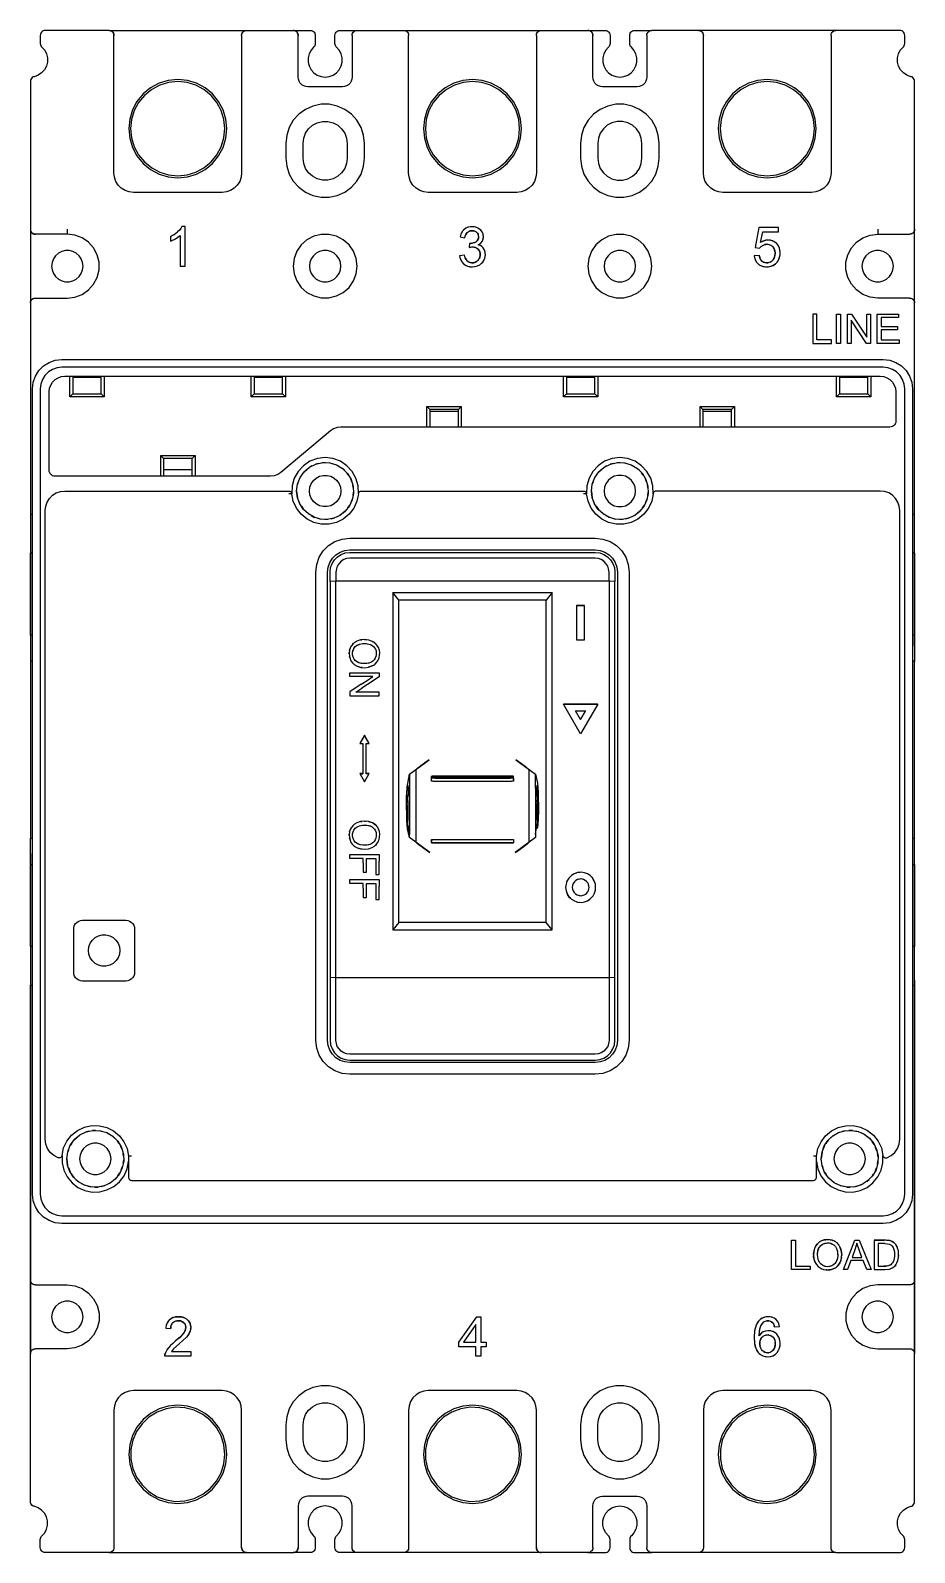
# Model space of a CAD drawing. Header units: millimetres. Extents: x 0 to 90, y 0 to 155.
import ezdxf

# ---------------------------------------------------------------- set-up
doc = ezdxf.new("R2010")
doc.units = ezdxf.units.MM

# ---------------------------------------------------------------- blocks, each defined once
blk = doc.blocks.new('CHINT_19175bf650855791af7d52e39bfb35eb_FACE_0')
at = {"color": 141, "linetype": 'Continuous', "true_color": 0x40d9ff}
for p, q in [((14.64, 134.22), (14.26, 134.01)), ((15.16, 134.65), (14.98, 134.48)), ((15.3, 134.83), (15.23, 134.74)), ((44.39, 134.33), (44.33, 134.22)), ((44.47, 134.43), (44.41, 134.36)), ((44.57, 134.5), (44.51, 134.46)), ((44.68, 134.56), (44.62, 134.53)), ((44.79, 134.6), (44.73, 134.58)), ((44.93, 134.61), (44.84, 134.6)), ((45.05, 134.6), (44.97, 134.61)), ((45.17, 134.58), (45.1, 134.6)), ((45.1, 133.36), (45.19, 133.4)), ((45.28, 134.54), (45.22, 134.57)), ((45.23, 133.41), (45.36, 133.48)), ((45.38, 134.47), (45.33, 134.51)), ((45.46, 134.39), (45.42, 134.44)), ((45.46, 133.57), (45.53, 133.67)), ((45.53, 134.3), (45.5, 134.35)), ((45.55, 133.7), (45.58, 133.77)), ((45.59, 134.15), (45.56, 134.24)), ((45.58, 133.8), (45.6, 133.87)), ((45.61, 133.97), (45.61, 134.01)), ((44.26, 131.85), (44.34, 131.69)), ((44.86, 132.93), (44.66, 132.89)), ((45.03, 132.94), (44.93, 132.94)), ((45.21, 132.92), (45.1, 132.94)), ((45.37, 132.87), (45.27, 132.91)), ((45.54, 132.76), (45.42, 132.84)), ((45.66, 132.62), (45.56, 132.74)), ((45.74, 132.46), (45.68, 132.59)), ((45.69, 131.76), (45.75, 131.91)), ((45.78, 132.29), (45.74, 132.45)), ((45.76, 131.93), (45.78, 132.07)), ((45.79, 132.12), (45.78, 132.25)), ((74.19, 132.09), (74.24, 131.87)), ((74.29, 131.77), (74.33, 131.68)), ((74.34, 132.97), (74.31, 132.94)), ((74.88, 133.21), (74.71, 133.19)), ((75.07, 133.21), (74.93, 133.22)), ((75.24, 133.17), (75.13, 133.2)), ((75.41, 133.1), (75.3, 133.15)), ((75.59, 132.96), (75.46, 133.07)), ((75.59, 131.65), (75.67, 131.75)), ((75.69, 132.81), (75.6, 132.94)), ((75.69, 131.79), (75.76, 131.95)), ((75.76, 132.63), (75.71, 132.76)), ((75.79, 132.47), (75.77, 132.59)), ((75.77, 132.02), (75.79, 132.15)), ((75.8, 132.25), (75.8, 132.37)), ((44.35, 131.67), (44.38, 131.62)), ((44.41, 131.59), (44.47, 131.52)), ((44.61, 131.42), (44.76, 131.36)), ((44.8, 131.36), (44.92, 131.34)), ((44.97, 131.34), (45.09, 131.35)), ((45.14, 131.35), (45.27, 131.39)), ((45.3, 131.4), (45.43, 131.48)), ((45.47, 131.51), (45.56, 131.59)), ((45.59, 131.63), (45.66, 131.72)), ((74.37, 131.62), (74.39, 131.6)), ((74.6, 131.42), (74.75, 131.36)), ((74.79, 131.36), (74.92, 131.34)), ((74.97, 131.34), (75.09, 131.35)), ((75.14, 131.36), (75.25, 131.39)), ((75.3, 131.41), (75.43, 131.49)), ((75.46, 131.51), (75.56, 131.61)), ((4, 117.7), (4, 119.8)), ((4.3, 119.8), (4.3, 118)), ((7.2, 118), (7.2, 119.8)), ((7.5, 119.8), (7.5, 117.7)), ((22.46, 117.7), (22.46, 119.8)), ((22.76, 119.8), (22.76, 118)), ((22.76, 119.7), (25.66, 119.7)), ((25.66, 118), (25.66, 119.8)), ((25.96, 119.8), (25.96, 117.7)), ((54.26, 117.7), (54.26, 119.8)), ((54.56, 119.8), (54.56, 118)), ((54.56, 119.7), (57.46, 119.7)), ((57.46, 118), (57.46, 119.8)), ((57.76, 119.8), (57.76, 117.7)), ((82.06, 117.7), (82.06, 119.8)), ((82.36, 119.8), (82.36, 118)), ((82.36, 119.7), (85.26, 119.7)), ((85.26, 118), (85.26, 119.8)), ((85.56, 119.8), (85.56, 117.7)), ((4.3, 118), (4, 117.7)), ((4.3, 118), (7.2, 118)), ((7.2, 118), (7.5, 117.7)), ((22.46, 117.7), (22.76, 118)), ((22.76, 118), (25.66, 118)), ((25.96, 117.7), (25.66, 118)), ((54.56, 118), (54.26, 117.7)), ((54.56, 118), (57.46, 118)), ((57.46, 118), (57.76, 117.7)), ((82.36, 118), (82.06, 117.7)), ((82.36, 118), (85.26, 118)), ((85.26, 118), (85.56, 117.7)), ((7.5, 117.7), (4, 117.7)), ((25.96, 117.7), (22.46, 117.7)), ((40.36, 116.7), (40.66, 116.4)), ((40.36, 116.7), (43.86, 116.7)), ((40.36, 114.6), (40.36, 116.7)), ((40.66, 116.4), (40.66, 114.6)), ((43.56, 116.4), (40.66, 116.4)), ((43.86, 116.7), (43.56, 116.4)), ((43.56, 114.6), (43.56, 116.4)), ((43.86, 116.7), (43.86, 114.6)), ((57.76, 117.7), (54.26, 117.7)), ((68.46, 116.4), (68.16, 116.7)), ((68.16, 116.7), (71.66, 116.7)), ((68.16, 114.6), (68.16, 116.7)), ((68.46, 116.4), (68.46, 114.6)), ((71.36, 116.4), (68.46, 116.4)), ((71.36, 116.4), (71.66, 116.7)), ((71.36, 114.6), (71.36, 116.4)), ((71.66, 116.7), (71.66, 114.6)), ((85.56, 117.7), (82.06, 117.7)), ((43.56, 116.2), (40.66, 116.2)), ((71.36, 116.2), (68.46, 116.2)), ((13.26, 111.7), (13.56, 111.4)), ((13.26, 109.6), (13.26, 111.7)), ((13.26, 111.7), (16.76, 111.7)), ((16.76, 111.7), (16.46, 111.4)), ((16.76, 111.7), (16.76, 109.6)), ((13.56, 111.4), (13.56, 109.6)), ((16.46, 111.4), (13.56, 111.4)), ((16.46, 110.27), (13.56, 110.27)), ((16.46, 109.6), (16.46, 111.4)), ((28.08, 110.24), (27.85, 110.04)), ((28.66, 110.65), (28.39, 110.5)), ((29.33, 110.9), (29.02, 110.82)), ((30.03, 110.98), (29.71, 110.98)), ((30.73, 110.88), (30.41, 110.96)), ((31.39, 110.62), (31.09, 110.78)), ((31.96, 110.21), (31.71, 110.43)), ((58.08, 110.24), (57.85, 110.04)), ((58.66, 110.65), (58.39, 110.5)), ((59.33, 110.9), (59.02, 110.82)), ((60.03, 110.98), (59.71, 110.98)), ((60.73, 110.88), (60.41, 110.96)), ((61.39, 110.62), (61.09, 110.78)), ((61.96, 110.21), (61.71, 110.43)), ((27.27, 109.02), (27.19, 108.8)), ((27.6, 109.7), (27.44, 109.46)), ((32.41, 109.67), (32.22, 109.95)), ((32.72, 109.04), (32.6, 109.35)), ((32.87, 108.35), (32.83, 108.68)), ((57.27, 109.02), (57.19, 108.8)), ((57.6, 109.7), (57.44, 109.46)), ((62.41, 109.67), (62.22, 109.95)), ((62.72, 109.04), (62.6, 109.35)), ((62.87, 108.35), (62.83, 108.68)), ((27.1, 108.1), (27.18, 107.41)), ((27.26, 107.2), (27.43, 106.77)), ((32.65, 106.97), (32.78, 107.31)), ((32.84, 107.63), (32.89, 107.98)), ((57.1, 108.1), (57.18, 107.41)), ((57.26, 107.2), (57.43, 106.77)), ((62.65, 106.97), (62.78, 107.31)), ((62.84, 107.63), (62.89, 107.98)), ((27.58, 106.54), (27.81, 106.2)), ((28.03, 106), (28.33, 105.74)), ((28.59, 105.59), (28.93, 105.41)), ((31.25, 105.51), (31.58, 105.68)), ((31.83, 105.88), (32.1, 106.12)), ((32.31, 106.37), (32.51, 106.67)), ((57.58, 106.54), (57.81, 106.2)), ((58.03, 106), (58.33, 105.74)), ((58.59, 105.59), (58.93, 105.41)), ((61.25, 105.51), (61.58, 105.68)), ((61.83, 105.88), (62.1, 106.12)), ((62.31, 106.37), (62.51, 106.67)), ((29.23, 105.32), (29.6, 105.23)), ((29.92, 105.22), (30.29, 105.22)), ((30.6, 105.28), (30.96, 105.37)), ((59.23, 105.32), (59.6, 105.23)), ((59.92, 105.22), (60.29, 105.22)), ((60.6, 105.28), (60.96, 105.37)), ((56.4, 96.41), (55.6, 96.41)), ((32.45, 91.5), (32.46, 91.64)), ((32.49, 91.87), (32.52, 92)), ((32.55, 92.08), (32.65, 92.3)), ((32.81, 92.5), (32.9, 92.59)), ((32.99, 92.67), (33.21, 92.8)), ((33.6, 92.94), (33.74, 92.95)), ((34.01, 92.97), (34.16, 92.96)), ((34.4, 92.93), (34.59, 92.88)), ((34.79, 92.81), (34.9, 92.75)), ((34.96, 92.71), (35.13, 92.57)), ((35.21, 91.63), (35.21, 91.63)), ((35.3, 92.38), (35.3, 92.38)), ((35.43, 92.15), (35.43, 92.15)), ((35.52, 91.89), (35.52, 91.89)), ((35.55, 91.63), (35.55, 91.63)), ((32.5, 91.15), (32.48, 91.27)), ((32.82, 90.56), (32.77, 90.62)), ((33, 90.41), (32.94, 90.45)), ((33.46, 90.19), (33.24, 90.26)), ((33.78, 90.13), (33.63, 90.14)), ((34.8, 90.28), (34.42, 90.15)), ((34.84, 90.76), (34.84, 90.76)), ((35.2, 90.59), (35.15, 90.53)), ((35.21, 91.43), (35.21, 91.43)), ((35.43, 90.95), (35.43, 90.95)), ((35.49, 91.11), (35.49, 91.11)), ((35.54, 91.37), (35.54, 91.37)), ((57.74, 86.39), (54.25, 86.39)), ((56, 84.83), (56, 84.83)), ((34, 83.21), (33.53, 82.4)), ((34, 83.24), (34, 83.21)), ((34.47, 82.4), (34, 83.21)), ((38.44, 77.04), (38.57, 77.93)), ((51.56, 77.04), (51.43, 77.93)), ((38.41, 76.56), (38.41, 76.57)), ((38.41, 76.51), (38.41, 76.56)), ((51.59, 76.48), (51.59, 76.47)), ((51.59, 76.45), (51.59, 76.41)), ((51.59, 76.4), (51.59, 74.75)), ((33.6, 74.45), (33.74, 74.46)), ((34.01, 74.49), (34.16, 74.47)), ((34.4, 74.44), (34.59, 74.39)), ((32.45, 73.01), (32.46, 73.15)), ((32.49, 73.38), (32.52, 73.51)), ((32.55, 73.59), (32.65, 73.81)), ((32.81, 74.01), (32.86, 74.07)), ((34.79, 74.32), (34.9, 74.26)), ((35.03, 73.65), (35.03, 73.65)), ((35.11, 73.51), (35.11, 73.51)), ((35.18, 73.33), (35.18, 73.33)), ((35.21, 73.14), (35.21, 73.14)), ((35.21, 72.95), (35.21, 72.95)), ((35.3, 73.89), (35.3, 73.89)), ((35.3, 73.89), (35.43, 73.66)), ((35.43, 73.66), (35.43, 73.66)), ((35.54, 72.88), (35.54, 72.88)), ((35.55, 73.14), (35.55, 73.14)), ((51.43, 73.14), (51.56, 74.02)), ((32.5, 72.66), (32.48, 72.78)), ((32.82, 72.08), (32.77, 72.13)), ((33, 71.92), (32.94, 71.96)), ((33.46, 71.71), (33.24, 71.77)), ((33.77, 71.64), (33.63, 71.65)), ((34.84, 72.27), (34.84, 72.27)), ((34.99, 72.42), (34.99, 72.42)), ((35.1, 72.58), (35.1, 72.58)), ((35.21, 72.1), (35.11, 72.01)), ((35.17, 72.76), (35.17, 72.76)), ((35.43, 72.46), (35.43, 72.46)), ((35.49, 72.62), (35.49, 72.62)), ((54.61, 68.36), (54.58, 68.26)), ((54.81, 68.69), (54.72, 68.54)), ((55.58, 69.2), (55.36, 69.13)), ((55.48, 69.17), (55.48, 69.17)), ((55.95, 69.26), (55.68, 69.24)), ((56.22, 69.25), (56.04, 69.27)), ((56.98, 68.93), (56.72, 69.1)), ((57.2, 68.71), (57.11, 68.79)), ((57.39, 68.4), (57.3, 68.56)), ((54.53, 67.37), (54.61, 67.16)), ((56.8, 67.43), (56.8, 67.43)), ((56.85, 67.58), (56.85, 67.58)), ((57.42, 67.14), (57.42, 67.14)), ((55.59, 66.28), (55.73, 66.24)), ((55.88, 66.23), (56.09, 66.21)), ((56.26, 66.24), (56.41, 66.26)), ((56.72, 66.38), (56.9, 66.51)), ((4.68, 42.24), (4.45, 42.04)), ((5.26, 42.65), (4.99, 42.5)), ((5.93, 42.9), (5.62, 42.82)), ((6.63, 42.98), (6.31, 42.98)), ((7.33, 42.88), (7.01, 42.96)), ((7.99, 42.62), (7.7, 42.78)), ((8.56, 42.21), (8.31, 42.43)), ((9.01, 41.67), (8.82, 41.95)), ((81.21, 42), (80.98, 41.66)), ((81.72, 42.46), (81.42, 42.2)), ((82.32, 42.79), (81.98, 42.61)), ((82.98, 42.96), (82.62, 42.87)), ((83.67, 42.98), (83.3, 42.98)), ((84.34, 42.83), (83.98, 42.92)), ((84.96, 42.53), (84.63, 42.7)), ((85.49, 42.1), (85.21, 42.34)), ((3.87, 41.02), (3.79, 40.8)), ((4.2, 41.7), (4.04, 41.46)), ((9.32, 41.04), (9.2, 41.35)), ((9.47, 40.35), (9.43, 40.68)), ((80.58, 40.78), (80.5, 40.1)), ((80.82, 41.43), (80.66, 41)), ((85.9, 41.55), (85.69, 41.85)), ((86.17, 40.92), (86.04, 41.26)), ((86.28, 40.25), (86.24, 40.6)), ((3.7, 40.1), (3.78, 39.42)), ((3.86, 39.2), (4.03, 38.77)), ((9.25, 38.97), (9.38, 39.3)), ((9.44, 39.63), (9.49, 39.98)), ((80.59, 39.4), (80.67, 39.17)), ((86.01, 38.87), (86.13, 39.19)), ((86.23, 39.55), (86.27, 39.88)), ((4.18, 38.54), (4.41, 38.2)), ((4.63, 38), (4.93, 37.74)), ((5.19, 37.59), (5.53, 37.41)), ((5.83, 37.32), (6.2, 37.23)), ((6.51, 37.22), (6.89, 37.22)), ((7.2, 37.28), (7.56, 37.37)), ((7.85, 37.51), (8.17, 37.68)), ((8.43, 37.88), (8.7, 38.12)), ((8.91, 38.37), (9.11, 38.67)), ((80.85, 38.73), (81.01, 38.5)), ((81.26, 38.15), (81.48, 37.95)), ((81.79, 37.69), (82.07, 37.55)), ((82.43, 37.37), (82.74, 37.3)), ((83.12, 37.22), (83.45, 37.22)), ((83.83, 37.24), (84.15, 37.32)), ((84.51, 37.43), (84.81, 37.59)), ((85.13, 37.78), (85.38, 38)), ((85.64, 38.27), (85.83, 38.55)), ((80.29, 31.06), (80.32, 31.11)), ((80.43, 31.25), (80.61, 31.38)), ((80.63, 31.39), (80.82, 31.48)), ((80.86, 31.49), (81.03, 31.52)), ((81.09, 31.53), (81.3, 31.53)), ((81.3, 31.53), (81.51, 31.47)), ((81.57, 31.45), (81.66, 31.4)), ((81.74, 31.35), (81.8, 31.3)), ((81.91, 31.19), (81.94, 31.15)), ((86.96, 31.47), (87.24, 31.45)), ((87.26, 31.8), (87.31, 31.8)), ((80.13, 30.37), (80.15, 30.55)), ((80.15, 30.02), (80.14, 30.1)), ((80.17, 30.69), (80.24, 30.95)), ((80.22, 29.75), (80.2, 29.82)), ((80.33, 29.54), (80.29, 29.61)), ((81.98, 29.56), (81.92, 29.47)), ((82.05, 30.96), (82.14, 30.68)), ((82.11, 29.84), (82.05, 29.67)), ((82.18, 30.26), (82.14, 29.93)), ((82.15, 30.61), (82.17, 30.33)), ((87.77, 29.52), (87.75, 29.49)), ((87.89, 29.77), (87.81, 29.59)), ((87.9, 30.87), (87.92, 30.79)), ((87.95, 30.62), (87.95, 30.57)), ((87.96, 30.19), (87.95, 30.13)), ((80.51, 29.34), (80.49, 29.36)), ((80.74, 29.2), (80.67, 29.23)), ((80.97, 29.13), (80.88, 29.15)), ((81.21, 29.12), (81.11, 29.11)), ((81.45, 29.16), (81.35, 29.13)), ((81.65, 29.25), (81.57, 29.2)), ((81.83, 29.38), (81.76, 29.31)), ((87.22, 29.2), (86.89, 29.18)), ((87.4, 29.24), (87.37, 29.23)), ((87.55, 29.3), (87.5, 29.28)), ((87.67, 29.39), (87.57, 29.31)), ((14.71, 23.54), (14.63, 23.5)), ((14.89, 23.59), (14.79, 23.57)), ((15.09, 23.61), (14.96, 23.6)), ((15.28, 23.58), (15.14, 23.61)), ((15.43, 23.53), (15.31, 23.58)), ((15.61, 23.41), (15.47, 23.51)), ((15.69, 23.32), (15.67, 23.33)), ((15.75, 23.21), (15.72, 23.27)), ((74.52, 23.35), (74.47, 23.27)), ((74.74, 23.53), (74.73, 23.52)), ((74.8, 23.56), (74.79, 23.55)), ((75.02, 23.61), (74.92, 23.59)), ((75.19, 23.61), (75.05, 23.61)), ((75.12, 23.61), (75.12, 23.61)), ((75.58, 23.4), (75.45, 23.51)), ((75.66, 23.28), (75.64, 23.32)), ((14.29, 22.96), (14.28, 22.81)), ((14.3, 23.03), (14.29, 22.98)), ((14.37, 23.23), (14.33, 23.13)), ((15.08, 21.81), (15.27, 21.98)), ((15.73, 22.58), (15.78, 22.71)), ((15.77, 22.69), (15.77, 22.69)), ((15.8, 23.07), (15.78, 23.13)), ((15.79, 22.75), (15.8, 22.82)), ((15.81, 22.92), (15.81, 22.97)), ((16.05, 22.14), (16.05, 22.14)), ((74.22, 22.67), (74.19, 22.49)), ((74.36, 21.77), (74.34, 21.71)), ((74.54, 21.98), (74.48, 21.92)), ((74.61, 22.03), (74.57, 22)), ((74.74, 22.1), (74.69, 22.08)), ((74.88, 22.15), (74.83, 22.13)), ((75.03, 22.16), (74.94, 22.15)), ((75.18, 22.15), (75.09, 22.16)), ((75.32, 22.11), (75.26, 22.13)), ((75.46, 22.04), (75.44, 22.05)), ((75.76, 22.98), (75.69, 23.21)), ((75.73, 21.71), (75.7, 21.79)), ((14.3, 21.11), (14.29, 21.12)), ((74.25, 21.41), (74.25, 21.28)), ((74.25, 21.2), (74.27, 21.07)), ((74.29, 21.6), (74.27, 21.51)), ((74.42, 20.68), (74.42, 20.68)), ((74.49, 20.6), (74.53, 20.55)), ((74.65, 20.46), (74.81, 20.38)), ((74.9, 20.36), (74.98, 20.34)), ((75.14, 20.34), (75.18, 20.35)), ((75.28, 20.37), (75.33, 20.39)), ((75.4, 20.43), (75.45, 20.46)), ((75.5, 20.5), (75.52, 20.51)), ((75.59, 20.59), (75.71, 20.75)), ((75.73, 20.8), (75.78, 20.94)), ((75.77, 21.61), (75.76, 21.64)), ((75.79, 21), (75.81, 21.15)), ((75.81, 21.28), (75.81, 21.4)), ((76.1, 20.5), (76.1, 20.5)), ((75.5, 20.01), (75.51, 20.01))]:
    blk.add_line(p, q, dxfattribs=at)
for points in [[(8, 155), (1.5, 155), (1.39, 154.99), (1.28, 154.95), (1.19, 154.89), (1.11, 154.81), (1.05, 154.72), (1.01, 154.61), (1, 154.5), (1, 153.68), (1.01, 153.57), (1.04, 153.47), (1.1, 153.38), (1.17, 153.3), (1.45, 152.99), (1.64, 152.61), (1.74, 152.2), (1.73, 151.77), (1.63, 151.36), (1.43, 150.99), (1.14, 150.67), (0.79, 150.44), (0.39, 150.29), (0.28, 150.26), (0.19, 150.2), (0.11, 150.12), (0.05, 150.02), (0.01, 149.92), (0, 149.81), (0, 134.75)], [(8, 155), (22, 155), (26.75, 155)], [(8, 155), (8.11, 154.99), (8.22, 154.95), (8.31, 154.89), (8.39, 154.81), (8.45, 154.72), (8.49, 154.61), (8.5, 154.5)], [(21.5, 154.5), (21.51, 154.61), (21.55, 154.72), (21.61, 154.81), (21.69, 154.89), (21.78, 154.95), (21.89, 154.99), (22, 155)], [(26.75, 155), (26.83, 154.99), (26.85, 154.99)], [(27.25, 154.5), (27.24, 154.61), (27.2, 154.72), (27.14, 154.81), (27.06, 154.89), (26.97, 154.95), (26.86, 154.99), (26.75, 155)], [(26.75, 155), (28.5, 155), (28.61, 154.99), (28.72, 154.95), (28.81, 154.89), (28.89, 154.81), (28.95, 154.72), (28.99, 154.61), (29, 154.5), (29, 153.68), (28.99, 153.57), (28.96, 153.47), (28.9, 153.38), (28.83, 153.3), (28.56, 152.99), (28.36, 152.61), (28.26, 152.21), (28.26, 151.78), (28.37, 151.38), (28.56, 151), (28.84, 150.69), (29.19, 150.45), (29.58, 150.3), (30, 150.25), (30.42, 150.3), (30.81, 150.45), (31.16, 150.69), (31.44, 151), (31.63, 151.38), (31.74, 151.78), (31.74, 152.21), (31.64, 152.61), (31.44, 152.99), (31.17, 153.3), (31.1, 153.38), (31.04, 153.47), (31.01, 153.57), (31, 153.68), (31, 154.5), (31.01, 154.61), (31.05, 154.72), (31.11, 154.81), (31.19, 154.89), (31.28, 154.95), (31.39, 154.99), (31.5, 155), (33.25, 155)], [(32.75, 154.5), (32.76, 154.61), (32.8, 154.72), (32.86, 154.81), (32.94, 154.89), (33.03, 154.95), (33.14, 154.99), (33.25, 155)], [(33.25, 155), (38, 155), (52, 155), (56.75, 155)], [(38, 155), (38.11, 154.99), (38.22, 154.95), (38.31, 154.89), (38.39, 154.81), (38.45, 154.72), (38.49, 154.61), (38.5, 154.5)], [(38, 155), (38.08, 154.99), (38.1, 154.99)], [(51.5, 154.5), (51.51, 154.61), (51.55, 154.72), (51.61, 154.81), (51.69, 154.89), (51.78, 154.95), (51.89, 154.99), (52, 155)], [(56.75, 155), (56.83, 154.99), (56.85, 154.99)], [(57.25, 154.5), (57.24, 154.61), (57.2, 154.72), (57.14, 154.81), (57.06, 154.89), (56.97, 154.95), (56.86, 154.99), (56.75, 155)], [(56.75, 155), (58.5, 155), (58.61, 154.99), (58.72, 154.95), (58.81, 154.89), (58.89, 154.81), (58.95, 154.72), (58.99, 154.61), (59, 154.5), (59, 153.68), (58.99, 153.57), (58.96, 153.47), (58.9, 153.38), (58.83, 153.3), (58.56, 152.99), (58.36, 152.61), (58.26, 152.21), (58.26, 151.78), (58.37, 151.38), (58.56, 151), (58.84, 150.69), (59.19, 150.45), (59.58, 150.3), (60, 150.25), (60.42, 150.3), (60.81, 150.45), (61.16, 150.69), (61.44, 151), (61.63, 151.38), (61.74, 151.78), (61.74, 152.21), (61.64, 152.61), (61.44, 152.99), (61.17, 153.3), (61.1, 153.38), (61.04, 153.47), (61.01, 153.57), (61, 153.68), (61, 154.5), (61.01, 154.61), (61.05, 154.72), (61.11, 154.81), (61.19, 154.89), (61.28, 154.95), (61.39, 154.99), (61.5, 155), (63.25, 155)], [(62.75, 154.5), (62.76, 154.61), (62.8, 154.72), (62.86, 154.81), (62.94, 154.89), (63.03, 154.95), (63.14, 154.99), (63.25, 155)], [(82, 155), (68, 155), (63.25, 155)], [(68, 155), (68.08, 154.99), (68.1, 154.99)], [(68, 155), (68.11, 154.99), (68.22, 154.95), (68.31, 154.89), (68.39, 154.81), (68.45, 154.72), (68.49, 154.61), (68.5, 154.5)], [(81.5, 154.5), (81.51, 154.61), (81.55, 154.72), (81.61, 154.81), (81.69, 154.89), (81.78, 154.95), (81.89, 154.99), (82, 155)], [(90, 134.75), (90, 149.81), (89.99, 149.92), (89.95, 150.02), (89.89, 150.12), (89.81, 150.2), (89.72, 150.26), (89.61, 150.29), (89.21, 150.44), (88.86, 150.67), (88.57, 150.99), (88.37, 151.36), (88.27, 151.77), (88.26, 152.2), (88.36, 152.61), (88.55, 152.99), (88.83, 153.3), (88.9, 153.38), (88.96, 153.47), (88.99, 153.57), (89, 153.68), (89, 154.5), (88.99, 154.61), (88.95, 154.72), (88.89, 154.81), (88.81, 154.89), (88.72, 154.95), (88.61, 154.99), (88.5, 155), (82, 155)], [(8.16, 154.97), (8.13, 154.98), (8.12, 154.98)], [(8.27, 154.91), (8.25, 154.93), (8.23, 154.94)], [(8.37, 154.83), (8.35, 154.85), (8.33, 154.87)], [(8.44, 154.73), (8.43, 154.76), (8.41, 154.78)], [(8.48, 154.63), (8.47, 154.68), (8.46, 154.7)], [(8.5, 154.5), (8.5, 154.55), (8.49, 154.59), (8.49, 154.6)], [(21.5, 154.5), (21.5, 140.5), (21.45, 140.05), (21.3, 139.63), (21.06, 139.25), (20.75, 138.94), (20.37, 138.7), (19.95, 138.55), (19.5, 138.5), (10.5, 138.5), (10.05, 138.55), (9.63, 138.7), (9.25, 138.94), (8.94, 139.25), (8.7, 139.63), (8.55, 140.05), (8.5, 140.5), (8.5, 154.5)], [(21.5, 154.5), (21.5, 154.55), (21.51, 154.59), (21.51, 154.6)], [(21.52, 154.63), (21.53, 154.68), (21.54, 154.7)], [(21.56, 154.73), (21.57, 154.76), (21.59, 154.78)], [(21.63, 154.83), (21.65, 154.85), (21.67, 154.87)], [(21.73, 154.91), (21.75, 154.93), (21.77, 154.94)], [(21.84, 154.97), (21.87, 154.98), (21.88, 154.98)], [(26.87, 154.98), (26.9, 154.98), (26.93, 154.96)], [(26.99, 154.94), (27.01, 154.93), (27.04, 154.9)], [(27.07, 154.89), (27.08, 154.88), (27.14, 154.82), (27.14, 154.81)], [(27.15, 154.8), (27.19, 154.75), (27.19, 154.73)], [(27.21, 154.7), (27.22, 154.67), (27.23, 154.63)], [(27.24, 154.6), (27.24, 154.59), (27.25, 154.5)], [(32.75, 154.5), (32.75, 150.25), (32.72, 150.03), (32.65, 149.82), (32.53, 149.63), (32.37, 149.47), (32.18, 149.35), (31.97, 149.28), (31.75, 149.25), (28.25, 149.25), (28.03, 149.28), (27.82, 149.35), (27.63, 149.47), (27.47, 149.63), (27.35, 149.82), (27.28, 150.03), (27.25, 150.25), (27.25, 154.5)], [(32.75, 154.5), (32.75, 154.55), (32.76, 154.59), (32.76, 154.6)], [(32.77, 154.63), (32.78, 154.68), (32.79, 154.7)], [(32.81, 154.73), (32.82, 154.76), (32.84, 154.78)], [(32.88, 154.83), (32.9, 154.85), (32.92, 154.87)], [(32.98, 154.91), (33, 154.93), (33.02, 154.94)], [(33.09, 154.97), (33.12, 154.98), (33.13, 154.98)], [(38.12, 154.98), (38.15, 154.98), (38.18, 154.96)], [(38.24, 154.94), (38.26, 154.93), (38.29, 154.9)], [(38.32, 154.89), (38.33, 154.88), (38.39, 154.82), (38.39, 154.81)], [(38.4, 154.8), (38.44, 154.75), (38.44, 154.73)], [(38.46, 154.7), (38.47, 154.67), (38.48, 154.63)], [(38.49, 154.6), (38.49, 154.59), (38.5, 154.5)], [(51.5, 154.5), (51.5, 140.5), (51.45, 140.05), (51.3, 139.63), (51.06, 139.25), (50.75, 138.94), (50.37, 138.7), (49.95, 138.55), (49.5, 138.5), (40.5, 138.5), (40.05, 138.55), (39.63, 138.7), (39.25, 138.94), (38.94, 139.25), (38.7, 139.63), (38.55, 140.05), (38.5, 140.5), (38.5, 154.5)], [(51.5, 154.5), (51.5, 154.55), (51.51, 154.59), (51.51, 154.6)], [(51.52, 154.63), (51.53, 154.68), (51.54, 154.7)], [(51.56, 154.73), (51.57, 154.76), (51.59, 154.78)], [(51.63, 154.83), (51.65, 154.85), (51.67, 154.87)], [(51.73, 154.91), (51.75, 154.93), (51.77, 154.94)], [(51.84, 154.97), (51.87, 154.98), (51.88, 154.98)], [(56.87, 154.98), (56.9, 154.98), (56.93, 154.96)], [(56.99, 154.94), (57.01, 154.93), (57.04, 154.9)], [(57.07, 154.89), (57.08, 154.88), (57.14, 154.82), (57.14, 154.81)], [(57.15, 154.8), (57.19, 154.75), (57.19, 154.73)], [(57.21, 154.7), (57.22, 154.67), (57.23, 154.63)], [(57.24, 154.6), (57.24, 154.59), (57.25, 154.5)], [(62.75, 154.5), (62.75, 150.25), (62.72, 150.03), (62.65, 149.82), (62.53, 149.63), (62.37, 149.47), (62.18, 149.35), (61.97, 149.28), (61.75, 149.25), (58.25, 149.25), (58.03, 149.28), (57.82, 149.35), (57.63, 149.47), (57.47, 149.63), (57.35, 149.82), (57.28, 150.03), (57.25, 150.25), (57.25, 154.5)], [(62.75, 154.5), (62.75, 154.55), (62.76, 154.59), (62.76, 154.6)], [(62.77, 154.63), (62.78, 154.68), (62.79, 154.7)], [(62.81, 154.73), (62.82, 154.76), (62.84, 154.78)], [(62.88, 154.83), (62.9, 154.85), (62.92, 154.87)], [(62.98, 154.91), (63, 154.93), (63.02, 154.94)], [(63.09, 154.97), (63.12, 154.98), (63.13, 154.98)], [(68.12, 154.98), (68.15, 154.98), (68.18, 154.96)], [(68.24, 154.94), (68.26, 154.93), (68.29, 154.9)], [(68.32, 154.89), (68.33, 154.88), (68.39, 154.82), (68.39, 154.81)], [(68.4, 154.8), (68.44, 154.75), (68.44, 154.73)], [(68.46, 154.7), (68.47, 154.67), (68.48, 154.63)], [(68.49, 154.6), (68.49, 154.59), (68.5, 154.5)], [(81.5, 154.5), (81.5, 140.5), (81.45, 140.05), (81.3, 139.63), (81.06, 139.25), (80.75, 138.94), (80.37, 138.7), (79.95, 138.55), (79.5, 138.5), (70.5, 138.5), (70.05, 138.55), (69.63, 138.7), (69.25, 138.94), (68.94, 139.25), (68.7, 139.63), (68.55, 140.05), (68.5, 140.5), (68.5, 154.5)], [(81.5, 154.5), (81.5, 154.55), (81.51, 154.59), (81.51, 154.6)], [(81.52, 154.63), (81.53, 154.68), (81.54, 154.7)], [(81.56, 154.73), (81.57, 154.76), (81.59, 154.78)], [(81.63, 154.83), (81.65, 154.85), (81.67, 154.87)], [(81.73, 154.91), (81.75, 154.93), (81.77, 154.94)], [(81.84, 154.97), (81.87, 154.98), (81.88, 154.98)], [(10.1, 145.98), (10, 145), (10.1, 144.02), (10.38, 143.09), (10.84, 142.22), (11.46, 141.46), (12.22, 140.84), (13.09, 140.38), (14.02, 140.1), (15, 140), (15.98, 140.1), (16.91, 140.38), (17.78, 140.84), (18.54, 141.46), (19.16, 142.22), (19.62, 143.09), (19.9, 144.02), (20, 145), (19.9, 145.98), (19.62, 146.91), (19.16, 147.78), (18.54, 148.54), (17.78, 149.16), (16.91, 149.62), (15.98, 149.9), (15, 150), (14.02, 149.9), (13.09, 149.62), (12.22, 149.16), (11.46, 148.54), (10.84, 147.78), (10.38, 146.91), (10.1, 145.98)], [(19.7, 144.06), (19.8, 145), (19.7, 145.94), (19.43, 146.84), (18.99, 147.66), (18.39, 148.39), (17.66, 148.99), (16.84, 149.43), (15.94, 149.7), (15, 149.8), (14.06, 149.7), (13.16, 149.43), (12.34, 148.99), (11.61, 148.39), (11.01, 147.66), (10.57, 146.84), (10.3, 145.94), (10.2, 145), (10.3, 144.06), (10.57, 143.16), (11.01, 142.34), (11.61, 141.61), (12.34, 141.01), (13.16, 140.57), (14.06, 140.3), (15, 140.2), (15.94, 140.3), (16.84, 140.57), (17.66, 141.01), (18.39, 141.61), (18.99, 142.34), (19.43, 143.16), (19.7, 144.06)], [(40.1, 145.98), (40, 145), (40.1, 144.02), (40.38, 143.09), (40.84, 142.22), (41.46, 141.46), (42.22, 140.84), (43.09, 140.38), (44.02, 140.1), (45, 140), (45.98, 140.1), (46.91, 140.38), (47.78, 140.84), (48.54, 141.46), (49.16, 142.22), (49.62, 143.09), (49.9, 144.02), (50, 145), (49.9, 145.98), (49.62, 146.91), (49.16, 147.78), (48.54, 148.54), (47.78, 149.16), (46.91, 149.62), (45.98, 149.9), (45, 150), (44.02, 149.9), (43.09, 149.62), (42.22, 149.16), (41.46, 148.54), (40.84, 147.78), (40.38, 146.91), (40.1, 145.98)], [(49.7, 144.06), (49.8, 145), (49.7, 145.94), (49.43, 146.84), (48.99, 147.66), (48.39, 148.39), (47.66, 148.99), (46.84, 149.43), (45.94, 149.7), (45, 149.8), (44.06, 149.7), (43.16, 149.43), (42.34, 148.99), (41.61, 148.39), (41.01, 147.66), (40.57, 146.84), (40.3, 145.94), (40.2, 145), (40.3, 144.06), (40.57, 143.16), (41.01, 142.34), (41.61, 141.61), (42.34, 141.01), (43.16, 140.57), (44.06, 140.3), (45, 140.2), (45.94, 140.3), (46.84, 140.57), (47.66, 141.01), (48.39, 141.61), (48.99, 142.34), (49.43, 143.16), (49.7, 144.06)], [(70.1, 145.98), (70, 145), (70.1, 144.02), (70.38, 143.09), (70.84, 142.22), (71.46, 141.46), (72.22, 140.84), (73.09, 140.38), (74.02, 140.1), (75, 140), (75.98, 140.1), (76.91, 140.38), (77.78, 140.84), (78.54, 141.46), (79.16, 142.22), (79.62, 143.09), (79.9, 144.02), (80, 145), (79.9, 145.98), (79.62, 146.91), (79.16, 147.78), (78.54, 148.54), (77.78, 149.16), (76.91, 149.62), (75.98, 149.9), (75, 150), (74.02, 149.9), (73.09, 149.62), (72.22, 149.16), (71.46, 148.54), (70.84, 147.78), (70.38, 146.91), (70.1, 145.98)], [(79.7, 144.06), (79.8, 145), (79.7, 145.94), (79.43, 146.84), (78.99, 147.66), (78.39, 148.39), (77.66, 148.99), (76.84, 149.43), (75.94, 149.7), (75, 149.8), (74.06, 149.7), (73.16, 149.43), (72.34, 148.99), (71.61, 148.39), (71.01, 147.66), (70.57, 146.84), (70.3, 145.94), (70.2, 145), (70.3, 144.06), (70.57, 143.16), (71.01, 142.34), (71.61, 141.61), (72.34, 141.01), (73.16, 140.57), (74.06, 140.3), (75, 140.2), (75.94, 140.3), (76.84, 140.57), (77.66, 141.01), (78.39, 141.61), (78.99, 142.34), (79.43, 143.16), (79.7, 144.06)], [(26, 143.5), (26, 142), (26.09, 141.17), (26.35, 140.37), (26.76, 139.65), (27.32, 139.03), (28, 138.54), (28.76, 138.2), (29.58, 138.02), (30.42, 138.02), (31.24, 138.2), (32, 138.54), (32.68, 139.03), (33.24, 139.65), (33.65, 140.37), (33.91, 141.17), (34, 142), (34, 143.5), (33.91, 144.33), (33.65, 145.13), (33.24, 145.85), (32.68, 146.47), (32, 146.96), (31.24, 147.3), (30.42, 147.48), (29.58, 147.48), (28.76, 147.3), (28, 146.96), (27.32, 146.47), (26.76, 145.85), (26.35, 145.13), (26.09, 144.33), (26, 143.5)], [(56, 143.5), (56, 142), (56.09, 141.17), (56.35, 140.37), (56.76, 139.65), (57.32, 139.03), (58, 138.54), (58.76, 138.2), (59.58, 138.02), (60.42, 138.02), (61.24, 138.2), (62, 138.54), (62.68, 139.03), (63.24, 139.65), (63.65, 140.37), (63.91, 141.17), (64, 142), (64, 143.5), (63.91, 144.33), (63.65, 145.13), (63.24, 145.85), (62.68, 146.47), (62, 146.96), (61.24, 147.3), (60.42, 147.48), (59.58, 147.48), (58.76, 147.3), (58, 146.96), (57.32, 146.47), (56.76, 145.85), (56.35, 145.13), (56.09, 144.33), (56, 143.5)], [(32.25, 143.5), (32.25, 142), (32.18, 141.46), (31.99, 140.95), (31.68, 140.51), (31.28, 140.15), (30.8, 139.9), (30.27, 139.77), (29.73, 139.77), (29.2, 139.9), (28.72, 140.15), (28.32, 140.51), (28.01, 140.95), (27.82, 141.46), (27.75, 142), (27.75, 143.5), (27.82, 144.04), (28.01, 144.55), (28.32, 144.99), (28.72, 145.35), (29.2, 145.6), (29.73, 145.73), (30.27, 145.73), (30.8, 145.6), (31.28, 145.35), (31.68, 144.99), (31.99, 144.55), (32.18, 144.04), (32.25, 143.5)], [(62.25, 142), (62.25, 143.5), (62.18, 144.04), (61.99, 144.55), (61.68, 144.99), (61.28, 145.35), (60.8, 145.6), (60.27, 145.73), (59.73, 145.73), (59.2, 145.6), (58.72, 145.35), (58.32, 144.99), (58.01, 144.55), (57.82, 144.04), (57.75, 143.5), (57.75, 142), (57.82, 141.46), (58.01, 140.95), (58.32, 140.51), (58.72, 140.15), (59.2, 139.9), (59.73, 139.77), (60.27, 139.77), (60.8, 139.9), (61.28, 140.15), (61.68, 140.51), (61.99, 140.95), (62.18, 141.46), (62.25, 142)], [(14.26, 134.01), (14.26, 133.54), (14.78, 133.79), (15.25, 134.13), (15.25, 131), (15.74, 131), (15.74, 135.02), (15.42, 135.02), (15.3, 134.82), (15.15, 134.64), (14.98, 134.48)], [(45.97, 134.49), (45.85, 134.65), (45.71, 134.77), (45.55, 134.88), (45.41, 134.93), (45.27, 134.98), (45.03, 135.01), (44.78, 135.01), (44.53, 134.96), (44.31, 134.86), (44.11, 134.71), (43.95, 134.52), (43.82, 134.27), (43.74, 133.98)], [(44.35, 134.88), (44.31, 134.86), (44.27, 134.83)], [(44.6, 134.97), (44.54, 134.96), (44.54, 134.96)], [(44.87, 135.01), (44.8, 135.01), (44.79, 135.01)], [(45.19, 134.99), (45.09, 135.01), (45.06, 135.01)], [(45.35, 134.95), (45.33, 134.96), (45.31, 134.97)], [(74.33, 133.4), (74.54, 134.48), (76.14, 134.48), (76.14, 134.95), (74.15, 134.95), (73.76, 132.89), (74.22, 132.83), (74.31, 132.94), (74.41, 133.03), (74.52, 133.11)], [(0, 134.75), (0, 127.25), (0, 105.73), (0, 105.22)], [(0, 134.75), (0.01, 134.64), (0.05, 134.53), (0.11, 134.44), (0.19, 134.36), (0.28, 134.3), (0.39, 134.26), (0.5, 134.25)], [(0.03, 134.59), (0.02, 134.62), (0.02, 134.63)], [(0.09, 134.48), (0.07, 134.5), (0.06, 134.52)], [(0.17, 134.38), (0.15, 134.4), (0.13, 134.42)], [(0.27, 134.31), (0.24, 134.32), (0.22, 134.34)], [(0.37, 134.27), (0.32, 134.28), (0.3, 134.29)], [(0.5, 134.25), (0.45, 134.25), (0.41, 134.26), (0.4, 134.26)], [(3.75, 134.75), (3.75, 134.25), (0.5, 134.25)], [(0.5, 127.75), (3.75, 127.75), (4.53, 127.84), (5.26, 128.12), (5.91, 128.57), (6.42, 129.15), (6.79, 129.85), (6.98, 130.61), (6.98, 131.39), (6.79, 132.15), (6.42, 132.85), (5.91, 133.43), (5.26, 133.88), (4.53, 134.16), (3.75, 134.25)], [(14.26, 134.01), (14.64, 134.22), (14.98, 134.48)], [(26.84, 131.78), (26.75, 131), (26.84, 130.22), (27.12, 129.49), (27.57, 128.84), (28.15, 128.33), (28.85, 127.96), (29.61, 127.77), (30.39, 127.77), (31.15, 127.96), (31.85, 128.33), (32.43, 128.84), (32.88, 129.49), (33.16, 130.22), (33.25, 131), (33.16, 131.78), (32.88, 132.51), (32.43, 133.16), (31.85, 133.67), (31.15, 134.04), (30.39, 134.23), (29.61, 134.23), (28.85, 134.04), (28.15, 133.67), (27.57, 133.16), (27.12, 132.51), (26.84, 131.78)], [(43.82, 134.27), (43.82, 134.26), (43.74, 133.98)], [(43.74, 133.98), (44.23, 133.89), (44.27, 134.06)], [(43.94, 134.51), (43.94, 134.5), (43.86, 134.36)], [(44.11, 134.71), (44.1, 134.7), (44.05, 134.64)], [(44.23, 133.89), (44.27, 134.06), (44.33, 134.23), (44.39, 134.33), (44.46, 134.42), (44.56, 134.5), (44.66, 134.55), (44.77, 134.59), (44.89, 134.61), (45.01, 134.61), (45.12, 134.6), (45.24, 134.56), (45.34, 134.51), (45.43, 134.43), (45.51, 134.34), (45.56, 134.24), (45.59, 134.16), (45.61, 134), (45.6, 133.86), (45.57, 133.76), (45.53, 133.66), (45.47, 133.57), (45.36, 133.48)], [(45.36, 133.48), (45.24, 133.42), (45.11, 133.37), (44.92, 133.32), (44.71, 133.32), (44.66, 132.89)], [(44.95, 133.33), (44.92, 133.33), (44.9, 133.32)], [(45.56, 133.17), (45.72, 133.25), (45.86, 133.37), (45.97, 133.5)], [(45.8, 134.69), (45.72, 134.77), (45.71, 134.77)], [(45.72, 133.26), (45.73, 133.26), (45.8, 133.32)], [(45.97, 134.49), (45.86, 134.64), (45.85, 134.64)], [(45.86, 133.37), (45.87, 133.37), (45.97, 133.5)], [(45.97, 133.5), (46.06, 133.66), (46.1, 133.83), (46.11, 134.04), (46.07, 134.26), (45.97, 134.49)], [(46.07, 134.27), (46.07, 134.28), (45.97, 134.49)], [(45.97, 133.5), (46.03, 133.61), (46.05, 133.65)], [(46.06, 133.68), (46.07, 133.71), (46.09, 133.78)], [(46.11, 134.05), (46.11, 134.06), (46.09, 134.16)], [(46.1, 133.85), (46.11, 133.88), (46.11, 133.99)], [(56.84, 131.78), (56.75, 131), (56.84, 130.22), (57.12, 129.49), (57.57, 128.84), (58.15, 128.33), (58.85, 127.96), (59.61, 127.77), (60.39, 127.77), (61.15, 127.96), (61.85, 128.33), (62.43, 128.84), (62.88, 129.49), (63.16, 130.22), (63.25, 131), (63.16, 131.78), (62.88, 132.51), (62.43, 133.16), (61.85, 133.67), (61.15, 134.04), (60.39, 134.23), (59.61, 134.23), (58.85, 134.04), (58.15, 133.67), (57.57, 133.16), (57.12, 132.51), (56.84, 131.78)], [(75.97, 133.29), (75.82, 133.41), (75.66, 133.52), (75.42, 133.61), (75.13, 133.65), (74.85, 133.63), (74.58, 133.54), (74.33, 133.4)], [(74.57, 133.54), (74.57, 133.54), (74.33, 133.4)], [(74.84, 133.63), (74.82, 133.62), (74.61, 133.55)], [(75.11, 133.65), (75.08, 133.65), (74.92, 133.64)], [(75.38, 133.62), (75.33, 133.63), (75.21, 133.64)], [(75.62, 133.53), (75.57, 133.56), (75.48, 133.59)], [(75.8, 133.43), (75.78, 133.45), (75.73, 133.47)], [(89.5, 127.75), (86.25, 127.75), (85.47, 127.84), (84.74, 128.12), (84.09, 128.57), (83.58, 129.15), (83.21, 129.85), (83.02, 130.61), (83.02, 131.39), (83.21, 132.15), (83.58, 132.85), (84.09, 133.43), (84.74, 133.88), (85.47, 134.16), (86.25, 134.25)], [(86.25, 134.75), (86.25, 134.25), (89.5, 134.25)], [(90, 134.75), (89.99, 134.64), (89.95, 134.53), (89.89, 134.44), (89.81, 134.36), (89.72, 134.3), (89.61, 134.26), (89.5, 134.25)], [(89.6, 134.26), (89.59, 134.26), (89.5, 134.25)], [(89.7, 134.29), (89.67, 134.28), (89.63, 134.27)], [(89.8, 134.35), (89.75, 134.31), (89.73, 134.31)], [(89.89, 134.43), (89.88, 134.42), (89.82, 134.36), (89.81, 134.36)], [(89.94, 134.51), (89.93, 134.49), (89.9, 134.46)], [(89.98, 134.63), (89.98, 134.6), (89.96, 134.57)], [(90, 134.75), (89.99, 134.67), (89.99, 134.65)], [(90, 105.22), (90, 105.73), (90, 127.25), (90, 134.75)], [(2.2, 131.38), (2.15, 131), (2.2, 130.62), (2.33, 130.26), (2.55, 129.94), (2.84, 129.68), (3.18, 129.5), (3.56, 129.41), (3.94, 129.41), (4.32, 129.5), (4.66, 129.68), (4.95, 129.94), (5.17, 130.26), (5.3, 130.62), (5.35, 131), (5.3, 131.38), (5.17, 131.74), (4.95, 132.06), (4.66, 132.32), (4.32, 132.5), (3.94, 132.59), (3.56, 132.59), (3.18, 132.5), (2.84, 132.32), (2.55, 132.06), (2.33, 131.74), (2.2, 131.38)], [(28.45, 131.38), (28.4, 131), (28.45, 130.62), (28.58, 130.26), (28.8, 129.94), (29.09, 129.68), (29.43, 129.5), (29.81, 129.41), (30.19, 129.41), (30.57, 129.5), (30.91, 129.68), (31.2, 129.94), (31.42, 130.26), (31.55, 130.62), (31.6, 131), (31.55, 131.38), (31.42, 131.74), (31.2, 132.06), (30.91, 132.32), (30.57, 132.5), (30.19, 132.59), (29.81, 132.59), (29.43, 132.5), (29.09, 132.32), (28.8, 132.06), (28.58, 131.74), (28.45, 131.38)], [(44.47, 131.52), (44.41, 131.59), (44.35, 131.66), (44.27, 131.83), (44.18, 132.12), (43.69, 132.06), (43.72, 131.87), (43.77, 131.7), (43.9, 131.45), (44.09, 131.24)], [(43.72, 131.87), (43.72, 131.86), (43.75, 131.78)], [(44.66, 132.89), (44.82, 132.93), (44.98, 132.95), (45.14, 132.94), (45.29, 132.9), (45.43, 132.84), (45.56, 132.74), (45.65, 132.63), (45.7, 132.55), (45.74, 132.45), (45.78, 132.32), (45.79, 132.18), (45.78, 132.04), (45.75, 131.9), (45.7, 131.77), (45.62, 131.66), (45.53, 131.55), (45.42, 131.47), (45.3, 131.4), (45.17, 131.36), (45.03, 131.34), (44.89, 131.34), (44.75, 131.36), (44.61, 131.42), (44.47, 131.52)], [(45.93, 131.29), (46.05, 131.42), (46.15, 131.56), (46.26, 131.82), (46.31, 132.09), (46.3, 132.34), (46.27, 132.52), (46.2, 132.69), (46.1, 132.85), (45.97, 132.98), (45.8, 133.09), (45.56, 133.17)], [(45.79, 133.09), (45.79, 133.09), (45.56, 133.17)], [(46.01, 132.93), (45.98, 132.97), (45.97, 132.97)], [(46.15, 132.76), (46.12, 132.81), (46.11, 132.83)], [(46.17, 131.62), (46.23, 131.73), (46.24, 131.78)], [(46.24, 132.58), (46.23, 132.63), (46.21, 132.66)], [(46.27, 131.87), (46.29, 131.95), (46.3, 132.04)], [(46.29, 132.39), (46.29, 132.42), (46.28, 132.46)], [(46.31, 132.14), (46.31, 132.19), (46.3, 132.27)], [(61.55, 130.62), (61.6, 131), (61.55, 131.38), (61.42, 131.74), (61.2, 132.06), (60.91, 132.32), (60.57, 132.5), (60.19, 132.59), (59.81, 132.59), (59.43, 132.5), (59.09, 132.32), (58.8, 132.06), (58.58, 131.74), (58.45, 131.38), (58.4, 131), (58.45, 130.62), (58.58, 130.26), (58.8, 129.94), (59.09, 129.68), (59.43, 129.5), (59.81, 129.41), (60.19, 129.41), (60.57, 129.5), (60.91, 129.68), (61.2, 129.94), (61.42, 130.26), (61.55, 130.62)], [(74.19, 132.09), (73.67, 132.05), (73.7, 131.87), (73.76, 131.69), (73.88, 131.44), (74.07, 131.24)], [(73.7, 131.86), (73.71, 131.85), (73.73, 131.77)], [(74.52, 133.11), (74.61, 133.15), (74.7, 133.18), (74.85, 133.21), (75.01, 133.22), (75.17, 133.2), (75.33, 133.15), (75.47, 133.07), (75.59, 132.96), (75.68, 132.83), (75.75, 132.68), (75.78, 132.55), (75.8, 132.34), (75.79, 132.13), (75.75, 131.94), (75.7, 131.81), (75.63, 131.69), (75.54, 131.58), (75.43, 131.48), (75.31, 131.41), (75.17, 131.36), (75.03, 131.34), (74.89, 131.34), (74.75, 131.36), (74.6, 131.42), (74.46, 131.52), (74.38, 131.6), (74.32, 131.69), (74.24, 131.88), (74.19, 132.09)], [(74.41, 133.03), (74.52, 133.11), (74.7, 133.18)], [(76.01, 131.42), (76.1, 131.54), (76.17, 131.67), (76.26, 131.9), (76.31, 132.14), (76.33, 132.39), (76.3, 132.63), (76.24, 132.87), (76.12, 133.1), (75.97, 133.29)], [(76.25, 132.84), (76.24, 132.87), (76.12, 133.09), (75.97, 133.29)], [(76.19, 131.73), (76.24, 131.83), (76.25, 131.86)], [(76.28, 132), (76.3, 132.08), (76.31, 132.11)], [(76.31, 132.59), (76.3, 132.63), (76.3, 132.63)], [(76.32, 132.3), (76.33, 132.36), (76.33, 132.37)], [(84.7, 131.38), (84.65, 131), (84.7, 130.62), (84.83, 130.26), (85.05, 129.94), (85.34, 129.68), (85.68, 129.5), (86.06, 129.41), (86.44, 129.41), (86.82, 129.5), (87.16, 129.68), (87.45, 129.94), (87.67, 130.26), (87.8, 130.62), (87.85, 131), (87.8, 131.38), (87.67, 131.74), (87.45, 132.06), (87.16, 132.32), (86.82, 132.5), (86.44, 132.59), (86.06, 132.59), (85.68, 132.5), (85.34, 132.32), (85.05, 132.06), (84.83, 131.74), (84.7, 131.38)], [(43.78, 131.69), (43.78, 131.69), (43.87, 131.51)], [(43.9, 131.45), (43.91, 131.45), (44.09, 131.24)], [(44.09, 131.24), (44.28, 131.1), (44.49, 131), (44.74, 130.94), (45, 130.93), (45.25, 130.95), (45.5, 131.02), (45.73, 131.14), (45.93, 131.29)], [(44.09, 131.24), (44.26, 131.12), (44.27, 131.11)], [(44.33, 131.08), (44.44, 131.02), (44.47, 131.01)], [(44.6, 130.98), (44.69, 130.95), (44.72, 130.95)], [(44.91, 130.93), (44.97, 130.93), (44.98, 130.93)], [(45.21, 130.95), (45.25, 130.95), (45.25, 130.95)], [(45.5, 131.02), (45.5, 131.02), (45.73, 131.14), (45.93, 131.29)], [(45.93, 131.29), (46.03, 131.41), (46.04, 131.41)], [(46.07, 131.45), (46.12, 131.52), (46.13, 131.54)], [(73.76, 131.68), (73.76, 131.68), (73.84, 131.52)], [(73.89, 131.44), (73.89, 131.44), (74.07, 131.24)], [(74.07, 131.24), (74.19, 131.14), (74.33, 131.06), (74.58, 130.97), (74.84, 130.94), (75.1, 130.94), (75.36, 130.98), (75.61, 131.08), (75.83, 131.23), (76.01, 131.42)], [(74.19, 131.14), (74.2, 131.14), (74.25, 131.11)], [(74.33, 131.06), (74.34, 131.06), (74.58, 130.97), (74.68, 130.96)], [(74.84, 130.94), (74.84, 130.94), (74.87, 130.94)], [(75.11, 130.94), (75.13, 130.94), (75.23, 130.96)], [(75.37, 130.99), (75.39, 130.99), (75.53, 131.05)], [(75.61, 131.08), (75.62, 131.09), (75.81, 131.22)], [(75.83, 131.23), (75.83, 131.23), (76.01, 131.42)], [(76.13, 131.59), (76.14, 131.61), (76.15, 131.63)], [(0, 127.25), (0.01, 127.36), (0.05, 127.47), (0.11, 127.56), (0.19, 127.64), (0.28, 127.7), (0.39, 127.74), (0.5, 127.75)], [(0, 127.25), (0.01, 127.33), (0.01, 127.35)], [(0.02, 127.37), (0.02, 127.4), (0.04, 127.43)], [(0.06, 127.49), (0.07, 127.51), (0.1, 127.54)], [(0.11, 127.57), (0.12, 127.58), (0.18, 127.64), (0.19, 127.64)], [(0.2, 127.65), (0.25, 127.69), (0.27, 127.69)], [(0.3, 127.71), (0.33, 127.72), (0.37, 127.73)], [(0.4, 127.74), (0.41, 127.74), (0.5, 127.75)], [(89.5, 127.75), (89.61, 127.74), (89.72, 127.7), (89.81, 127.64), (89.89, 127.56), (89.95, 127.47), (89.99, 127.36), (90, 127.25)], [(89.5, 127.75), (89.55, 127.75), (89.59, 127.74), (89.6, 127.74)], [(89.63, 127.73), (89.68, 127.72), (89.7, 127.71)], [(89.73, 127.69), (89.76, 127.68), (89.78, 127.66)], [(89.83, 127.62), (89.85, 127.6), (89.87, 127.58)], [(89.91, 127.52), (89.93, 127.5), (89.94, 127.48)], [(89.97, 127.41), (89.98, 127.38), (89.98, 127.37)], [(79.66, 123.12), (81.53, 123.12), (81.53, 123.48), (80.06, 123.48), (80.06, 126.12), (79.66, 126.12), (79.66, 123.12)], [(82.47, 126.12), (82.47, 123.12), (82.07, 123.12), (82.07, 126.12), (82.47, 126.12)], [(83.55, 125.48), (83.55, 123.12), (83.17, 123.12), (83.17, 126.12), (83.57, 126.12), (85.15, 123.77), (85.15, 126.12), (85.53, 126.12), (85.53, 123.12), (85.12, 123.12), (83.55, 125.48)], [(88.44, 123.48), (88.44, 123.12), (86.21, 123.12), (86.21, 126.12), (88.38, 126.12), (88.38, 125.77), (86.6, 125.77), (86.6, 124.85), (88.26, 124.85), (88.26, 124.5), (86.6, 124.5), (86.6, 123.48), (88.44, 123.48)], [(0.28, 35.83), (0.2, 36.5), (0.2, 118.5), (0.28, 119.17), (0.5, 119.8), (0.85, 120.37), (1.33, 120.85), (1.9, 121.2), (2.53, 121.42), (3.2, 121.5), (86.8, 121.5), (87.47, 121.42), (88.1, 121.2), (88.67, 120.85), (89.15, 120.37), (89.5, 119.8), (89.72, 119.17), (89.8, 118.5), (89.8, 36.5), (89.72, 35.83), (89.5, 35.2), (89.15, 34.63), (88.67, 34.15), (88.1, 33.8), (87.47, 33.58), (86.8, 33.5), (3.2, 33.5), (2.53, 33.58), (1.9, 33.8), (1.33, 34.15), (0.85, 34.63), (0.5, 35.2), (0.28, 35.83)], [(2.71, 34.36), (3.2, 34.3), (86.8, 34.3), (87.29, 34.36), (87.75, 34.52), (88.17, 34.78), (88.52, 35.13), (88.78, 35.55), (88.94, 36.01), (89, 36.5), (89, 118.5), (88.94, 118.99), (88.78, 119.45), (88.52, 119.87), (88.17, 120.22), (87.75, 120.48), (87.29, 120.64), (86.8, 120.7), (3.2, 120.7), (2.71, 120.64), (2.25, 120.48), (1.83, 120.22), (1.48, 119.87), (1.22, 119.45), (1.06, 118.99), (1, 118.5), (1, 36.5), (1.06, 36.01), (1.22, 35.55), (1.48, 35.13), (1.83, 34.78), (2.25, 34.52), (2.71, 34.36)], [(87.63, 114.62), (87.5, 114.6), (31.58, 114.6), (31.21, 114.56), (30.86, 114.43), (30.55, 114.23), (25.48, 109.97), (25.17, 109.77), (24.82, 109.64), (24.45, 109.6), (2.5, 109.6), (2.37, 109.62), (2.24, 109.66), (2.13, 109.73), (2.03, 109.83), (1.96, 109.94), (1.92, 110.07), (1.9, 110.2), (1.9, 118.2), (1.94, 118.56), (2.06, 118.89), (2.25, 119.2), (2.5, 119.45), (2.81, 119.64), (3.14, 119.76), (3.5, 119.8), (86.5, 119.8), (86.86, 119.76), (87.19, 119.64), (87.5, 119.45), (87.75, 119.2), (87.94, 118.89), (88.06, 118.56), (88.1, 118.2), (88.1, 115.2), (88.08, 115.07), (88.04, 114.94), (87.97, 114.83), (87.87, 114.73), (87.76, 114.66), (87.63, 114.62)], [(4.3, 119.68), (4.5, 119.7), (7.2, 119.7)], [(33.39, 107.82), (33.36, 108.62), (33.14, 109.4), (32.75, 110.09), (32.21, 110.68), (31.55, 111.13), (30.79, 111.41), (30, 111.5), (29.21, 111.41), (28.45, 111.13), (27.79, 110.68), (27.25, 110.09), (26.86, 109.4), (26.64, 108.62), (26.61, 107.82)], [(27.1, 108.1), (27.19, 108.81), (27.45, 109.48), (27.87, 110.06), (28.41, 110.53), (29.06, 110.84), (29.76, 110.99), (30.48, 110.96), (31.16, 110.76), (31.78, 110.39), (32.29, 109.88), (32.65, 109.27), (32.86, 108.58), (32.89, 107.86), (32.76, 107.2), (32.47, 106.58), (32.05, 106.05), (31.51, 105.62), (30.89, 105.34), (30.22, 105.21), (29.54, 105.24), (28.89, 105.42), (28.29, 105.76), (27.79, 106.22), (27.42, 106.78), (27.18, 107.42), (27.1, 108.1)], [(63.39, 107.82), (63.36, 108.62), (63.14, 109.4), (62.75, 110.09), (62.21, 110.68), (61.55, 111.13), (60.79, 111.41), (60, 111.5), (59.21, 111.41), (58.45, 111.13), (57.79, 110.68), (57.25, 110.09), (56.86, 109.4), (56.64, 108.62), (56.61, 107.82)], [(57.1, 108.1), (57.19, 108.81), (57.45, 109.48), (57.87, 110.06), (58.41, 110.53), (59.06, 110.84), (59.76, 110.99), (60.48, 110.96), (61.16, 110.76), (61.78, 110.39), (62.29, 109.88), (62.65, 109.27), (62.86, 108.58), (62.89, 107.86), (62.76, 107.2), (62.47, 106.58), (62.05, 106.05), (61.51, 105.62), (60.89, 105.34), (60.22, 105.21), (59.54, 105.24), (58.89, 105.42), (58.29, 105.76), (57.79, 106.22), (57.42, 106.78), (57.18, 107.42), (57.1, 108.1)], [(31.55, 108.48), (31.6, 108.1), (31.55, 107.72), (31.42, 107.36), (31.2, 107.04), (30.91, 106.78), (30.57, 106.6), (30.19, 106.51), (29.81, 106.51), (29.43, 106.6), (29.09, 106.78), (28.8, 107.04), (28.58, 107.36), (28.45, 107.72), (28.4, 108.1), (28.45, 108.48), (28.58, 108.84), (28.8, 109.16), (29.09, 109.42), (29.43, 109.6), (29.81, 109.69), (30.19, 109.69), (30.57, 109.6), (30.91, 109.42), (31.2, 109.16), (31.42, 108.84), (31.55, 108.48)], [(61.55, 107.72), (61.6, 108.1), (61.55, 108.48), (61.42, 108.84), (61.2, 109.16), (60.91, 109.42), (60.57, 109.6), (60.19, 109.69), (59.81, 109.69), (59.43, 109.6), (59.09, 109.42), (58.8, 109.16), (58.58, 108.84), (58.45, 108.48), (58.4, 108.1), (58.45, 107.72), (58.58, 107.36), (58.8, 107.04), (59.09, 106.78), (59.43, 106.6), (59.81, 106.51), (60.19, 106.51), (60.57, 106.6), (60.91, 106.78), (61.2, 107.04), (61.42, 107.36), (61.55, 107.72)], [(3.22, 40.45), (3.2, 40.38), (3.17, 40.32), (3.13, 40.27), (3.08, 40.23), (3.02, 40.2), (2.95, 40.18), (2.88, 40.18), (2.82, 40.2), (2.38, 40.42), (2.01, 40.74), (1.73, 41.14), (1.56, 41.59), (1.5, 42.08), (1.5, 106.1), (1.55, 106.55), (1.7, 106.97), (1.94, 107.35), (2.25, 107.66), (2.63, 107.9), (3.05, 108.05), (3.5, 108.1), (26.31, 108.1), (26.39, 108.09), (26.46, 108.06), (26.52, 108.02), (26.56, 107.96), (26.6, 107.9), (26.61, 107.82)], [(26.61, 107.82), (26.6, 107.82), (26.58, 107.82), (26.55, 107.82), (26.5, 107.82), (26.44, 107.81), (26.38, 107.81), (26.31, 107.8)], [(33.39, 107.82), (33.24, 107.06), (32.92, 106.35), (32.44, 105.74), (31.84, 105.24), (31.15, 104.9), (30.39, 104.72), (29.61, 104.72), (28.85, 104.9), (28.16, 105.24), (27.56, 105.74), (27.08, 106.35), (26.76, 107.06), (26.61, 107.82)], [(33.39, 107.82), (33.4, 107.9), (33.44, 107.96), (33.48, 108.02), (33.54, 108.06), (33.61, 108.09), (33.69, 108.1), (56.31, 108.1), (56.39, 108.09), (56.46, 108.06), (56.52, 108.02), (56.56, 107.96), (56.6, 107.9), (56.61, 107.82)], [(56.61, 107.82), (56.6, 107.82), (56.58, 107.82), (56.55, 107.82), (56.5, 107.82), (56.44, 107.81), (56.38, 107.81), (56.31, 107.8)], [(63.39, 107.82), (63.24, 107.06), (62.92, 106.35), (62.44, 105.74), (61.84, 105.24), (61.15, 104.9), (60.39, 104.72), (59.61, 104.72), (58.85, 104.9), (58.16, 105.24), (57.56, 105.74), (57.08, 106.35), (56.76, 107.06), (56.61, 107.82)], [(86.78, 40.45), (86.8, 40.38), (86.83, 40.32), (86.87, 40.27), (86.92, 40.23), (86.98, 40.2), (87.05, 40.18), (87.12, 40.18), (87.18, 40.2), (87.62, 40.42), (87.99, 40.74), (88.27, 41.14), (88.44, 41.59), (88.5, 42.08), (88.5, 106.1), (88.45, 106.55), (88.3, 106.97), (88.06, 107.35), (87.75, 107.66), (87.37, 107.9), (86.95, 108.05), (86.5, 108.1), (63.69, 108.1), (63.61, 108.09), (63.54, 108.06), (63.48, 108.02), (63.44, 107.96), (63.4, 107.9), (63.39, 107.82)], [(0, 105.73), (0.01, 105.74), (0.04, 105.74), (0.1, 105.74), (0.18, 105.75), (0.2, 105.75)], [(0, 105.73), (0, 105.23), (0, 105.22)], [(89.8, 105.75), (89.88, 105.74), (89.95, 105.74), (89.99, 105.74), (90, 105.73)], [(90, 105.22), (90, 105.23), (90, 105.73)], [(0, 105.22), (0, 105.18), (0, 105.12), (0, 105.04), (0, 104.95), (0, 104.84), (0, 104.73), (0, 102.77), (0, 102.66), (0, 102.55), (0, 102.46), (0, 102.38), (0, 102.32), (0, 102.28), (0, 102.27), (0, 101.77)], [(90, 101.77), (90, 102.27), (90, 102.28), (90, 102.32), (90, 102.38), (90, 102.46), (90, 102.55), (90, 102.66), (90, 102.77), (90, 104.73), (90, 104.84), (90, 104.95), (90, 105.04), (90, 105.12), (90, 105.18), (90, 105.22)], [(60.86, 100.62), (60.95, 99.85), (60.95, 52.15), (60.86, 51.38), (60.61, 50.65), (60.2, 50), (59.65, 49.45), (59, 49.04), (58.27, 48.79), (57.5, 48.7), (32.5, 48.7), (31.73, 48.79), (31, 49.04), (30.35, 49.45), (29.8, 50), (29.39, 50.65), (29.14, 51.38), (29.05, 52.15), (29.05, 99.85), (29.14, 100.62), (29.39, 101.35), (29.8, 102), (30.35, 102.55), (31, 102.96), (31.73, 103.21), (32.5, 103.3), (57.5, 103.3), (58.27, 103.21), (59, 102.96), (59.65, 102.55), (60.2, 102), (60.61, 101.35), (60.86, 100.62)], [(0, 93.43), (0, 101.77), (0, 92.3), (0, 90.75), (0.2, 90.83)], [(0.2, 101.75), (0.12, 101.76), (0.05, 101.76), (0.01, 101.76), (0, 101.77)], [(30.31, 51.65), (30.25, 52.15), (30.25, 99.85), (30.31, 100.35), (30.47, 100.83), (30.74, 101.25), (31.1, 101.61), (31.52, 101.88), (32, 102.04), (32.5, 102.1), (57.5, 102.1), (58, 102.04), (58.48, 101.88), (58.9, 101.61), (59.26, 101.25), (59.53, 100.83), (59.69, 100.35), (59.75, 99.85), (59.75, 52.15), (59.69, 51.65), (59.53, 51.17), (59.26, 50.75), (58.9, 50.39), (58.48, 50.12), (58, 49.96), (57.5, 49.9), (32.5, 49.9), (32, 49.96), (31.52, 50.12), (31.1, 50.39), (30.74, 50.75), (30.47, 51.17), (30.31, 51.65)], [(30.5, 98.88), (30.5, 99.85), (30.55, 100.3), (30.7, 100.72), (30.94, 101.1), (31.25, 101.41), (31.63, 101.65), (32.05, 101.8), (32.5, 101.85), (57.5, 101.85), (57.95, 101.8), (58.37, 101.65), (58.75, 101.41), (59.06, 101.1), (59.3, 100.72), (59.45, 100.3), (59.5, 99.85), (59.5, 98.88)], [(58.9, 98.91), (58.9, 99.85), (58.86, 100.16), (58.76, 100.46), (58.59, 100.72), (58.37, 100.94), (58.11, 101.11), (57.81, 101.21), (57.5, 101.25), (32.5, 101.25), (32.19, 101.21), (31.89, 101.11), (31.63, 100.94), (31.41, 100.72), (31.24, 100.46), (31.14, 100.16), (31.1, 99.85), (31.1, 98.91)], [(90, 93.43), (90, 101.77), (90, 92.3), (90, 90.75), (89.8, 90.83)], [(90, 101.77), (89.99, 101.76), (89.96, 101.76), (89.9, 101.76), (89.82, 101.75), (89.8, 101.75)], [(30.5, 58.58), (31.1, 58.55), (58.9, 58.55), (59.5, 58.58), (59.5, 98.88), (58.9, 98.91), (31.1, 98.91), (30.5, 98.88), (30.5, 58.58)], [(30.5, 98.88), (30.5, 93.14), (30.5, 87.38), (30.5, 81.62), (30.5, 75.85), (30.5, 70.08), (30.5, 64.32), (30.5, 58.58)], [(31.1, 58.55), (31.1, 64.3), (31.1, 70.07), (31.1, 75.84), (31.1, 81.62), (31.1, 87.4), (31.1, 93.16), (31.1, 98.91)], [(37.49, 97), (36.9, 97.75), (53.1, 97.75), (52.51, 97), (37.49, 97)], [(36.9, 97.75), (36.9, 92.04), (36.9, 86.32), (36.9, 80.59), (36.9, 74.85), (36.9, 69.12), (36.9, 63.4)], [(53.1, 63.4), (53.1, 69.12), (53.1, 74.85), (53.1, 80.59), (53.1, 86.32), (53.1, 92.04), (53.1, 97.75)], [(58.9, 98.91), (58.9, 93.16), (58.9, 87.4), (58.9, 81.62), (58.9, 75.84), (58.9, 70.07), (58.9, 64.3), (58.9, 58.55)], [(59.5, 58.58), (59.5, 64.32), (59.5, 70.08), (59.5, 75.85), (59.5, 81.62), (59.5, 87.38), (59.5, 93.14), (59.5, 98.88)], [(37.49, 64.16), (37.5, 64.16), (37.5, 69.63), (37.5, 75.1), (37.5, 80.59), (37.5, 86.07), (37.5, 91.54), (37.5, 97), (37.49, 97)], [(52.51, 64.16), (52.5, 64.16), (52.5, 69.63), (52.5, 75.1), (52.5, 80.59), (52.5, 86.07), (52.5, 91.54), (52.5, 97), (52.51, 97)], [(55.6, 92.94), (56.4, 92.94), (56.4, 94.1), (56.4, 95.27), (56.4, 96.43), (55.6, 96.43), (55.6, 95.27), (55.6, 94.1), (55.6, 92.94)], [(0, 93.43), (0.01, 93.44), (0.04, 93.45), (0.1, 93.46), (0.18, 93.47), (0.2, 93.47)], [(0, 93.43), (0, 92.8), (0, 92.77), (0, 92.71), (0, 92.63), (0, 92.53), (0, 92.42), (0, 92.3)], [(89.8, 93.48), (89.88, 93.47), (89.95, 93.46), (89.99, 93.45), (90, 93.43)], [(90, 92.3), (90, 92.42), (90, 92.53), (90, 92.63), (90, 92.71), (90, 92.77), (90, 92.8), (90, 93.43)], [(32.65, 92.3), (32.56, 92.11), (32.49, 91.91), (32.45, 91.54), (32.5, 91.16), (32.63, 90.81), (32.78, 90.6), (32.97, 90.42), (33.25, 90.26), (33.63, 90.14), (34.03, 90.11), (34.42, 90.15), (34.8, 90.28)], [(33.21, 92.8), (32.99, 92.67), (32.81, 92.5), (32.65, 92.3)], [(34.92, 92.26), (35.03, 92.14), (35.11, 91.99), (35.18, 91.81), (35.21, 91.63), (35.21, 91.43), (35.17, 91.25), (35.1, 91.07), (34.99, 90.91), (34.84, 90.76), (34.64, 90.64), (34.44, 90.57), (34.24, 90.53), (33.85, 90.52), (33.6, 90.56), (33.42, 90.61), (33.25, 90.7), (33.1, 90.81), (32.97, 90.96), (32.87, 91.12), (32.81, 91.3), (32.79, 91.49), (32.8, 91.68), (32.84, 91.87), (32.93, 92.06), (33.07, 92.25), (33.25, 92.39), (33.48, 92.5), (33.82, 92.56), (34.12, 92.56), (34.43, 92.52), (34.61, 92.46), (34.78, 92.38), (34.92, 92.26)], [(32.79, 91.58), (32.79, 91.66), (32.8, 91.67)], [(32.8, 91.39), (32.79, 91.47), (32.79, 91.48)], [(32.82, 91.77), (32.83, 91.85), (32.83, 91.86)], [(32.88, 91.96), (32.92, 92.04), (32.92, 92.05)], [(33, 92.15), (33.06, 92.23), (33.07, 92.24)], [(33.16, 92.32), (33.24, 92.39), (33.25, 92.39)], [(35.13, 92.57), (34.98, 92.7), (34.82, 92.79), (34.46, 92.92), (34.04, 92.98), (33.61, 92.94), (33.21, 92.8)], [(33.38, 92.45), (33.48, 92.5), (33.48, 92.5)], [(33.81, 92.56), (33.81, 92.56), (33.81, 92.56)], [(34.16, 92.56), (34.19, 92.56), (34.43, 92.52), (34.61, 92.46), (34.78, 92.38), (34.92, 92.26)], [(34.8, 90.28), (35.02, 90.41), (35.2, 90.59), (35.35, 90.79), (35.43, 90.95), (35.49, 91.11), (35.54, 91.37), (35.55, 91.63), (35.52, 91.89), (35.43, 92.15), (35.3, 92.38), (35.13, 92.57)], [(0, 90.75), (0, 90.74), (0, 90.71), (0, 90.66), (0, 90.58), (0, 90.48), (0, 90.35), (0, 90.21), (0, 73.29), (0, 73.21), (0, 73.13), (0, 73.03), (0, 72.93), (0, 72.86), (0, 72.8), (0, 72.76), (0, 72.75)], [(32.85, 91.2), (32.82, 91.28), (32.82, 91.29)], [(32.93, 91.03), (32.89, 91.1), (32.88, 91.11)], [(33.04, 90.88), (32.99, 90.93), (32.98, 90.94)], [(33.18, 90.75), (33.12, 90.79), (33.11, 90.8)], [(33.35, 90.65), (33.28, 90.68), (33.26, 90.69)], [(33.53, 90.58), (33.45, 90.6), (33.44, 90.61)], [(33.76, 90.53), (33.64, 90.55), (33.62, 90.55)], [(34.22, 90.53), (34.18, 90.52), (33.89, 90.52), (33.87, 90.52)], [(34.42, 90.57), (34.41, 90.56), (34.34, 90.55)], [(90, 72.75), (90, 72.76), (90, 72.79), (90, 72.84), (90, 72.92), (90, 73.02), (90, 73.15), (90, 73.29), (90, 90.21), (90, 90.29), (90, 90.37), (90, 90.47), (90, 90.57), (90, 90.64), (90, 90.7), (90, 90.74), (90, 90.75)], [(34.27, 88.82), (34.86, 89.22), (32.5, 89.22), (32.5, 89.35), (32.5, 89.47), (32.5, 89.6), (35.5, 89.6), (35.5, 89.46), (35.5, 89.33), (35.5, 89.19), (34.32, 88.4)], [(33.68, 88.43), (32.5, 87.64), (32.5, 87.51), (32.5, 87.37), (32.5, 87.24), (35.5, 87.24), (35.5, 87.36), (35.5, 87.49), (35.5, 87.62), (33.14, 87.62), (33.73, 88.01)], [(33.68, 88.43), (33.68, 88.43), (34.27, 88.82), (34.27, 88.82)], [(34.32, 88.4), (34.32, 88.4), (33.73, 88.01), (33.73, 88.01)], [(56, 83.36), (54.25, 86.39), (57.75, 86.39), (56, 83.36)], [(56, 84.83), (55.49, 85.71), (56.51, 85.71), (56, 84.83)], [(56, 84.83), (55.49, 85.71), (55.49, 85.71)], [(56, 84.83), (56.51, 85.71), (56.51, 85.71)], [(34, 83.24), (33.52, 82.4), (33.82, 82.4), (33.82, 81.37), (33.82, 80.35), (33.82, 79.32)], [(34.18, 79.32), (34.18, 80.35), (34.18, 81.37), (34.18, 82.4), (34.48, 82.4), (34, 83.24)], [(38.57, 79.26), (40.59, 80.74), (40.28, 80.51), (39.98, 80.29), (39.74, 80.11), (39.57, 79.97), (39.44, 79.87), (39.35, 79.8), (39.29, 79.74), (39.24, 79.69), (39.23, 79.67), (39.23, 78.42), (39.23, 78.41), (39.23, 78.35), (39.23, 78.23), (39.23, 77.94), (39.23, 77.53), (39.23, 77.02), (39.23, 76.43), (39.23, 75.8), (39.23, 75.15), (39.23, 74.52), (39.23, 73.93), (39.23, 73.43), (39.23, 73.04), (39.23, 72.77), (39.23, 72.65), (39.23, 72.65), (39.23, 72.34), (39.24, 72.33), (39.26, 72.31), (39.31, 72.27), (39.37, 72.22), (39.49, 72.14), (39.77, 71.93), (40.04, 71.74), (40.64, 71.3), (38.57, 72.8)], [(51.43, 73.14), (51.43, 72.8), (49.36, 71.3), (49.7, 71.54), (50.02, 71.77), (50.26, 71.95), (50.43, 72.08), (50.56, 72.18), (50.65, 72.24), (50.71, 72.29), (50.76, 72.33), (50.77, 72.34), (50.77, 72.65), (50.77, 72.65), (50.77, 72.65), (50.77, 72.77), (50.77, 73.05), (50.77, 73.48), (50.77, 73.97), (50.77, 74.47), (50.77, 74.99), (50.77, 75.5), (50.77, 76.02), (50.77, 76.54), (50.77, 77.04), (50.77, 77.49), (50.77, 77.87), (50.77, 78.14), (50.77, 78.33), (50.77, 78.38), (50.77, 78.41), (50.77, 78.42), (50.77, 79.67), (50.76, 79.69), (50.73, 79.73), (50.63, 79.81), (50.52, 79.9), (50.25, 80.11), (49.99, 80.31), (49.41, 80.74), (51.43, 79.26)], [(33.82, 79.32), (33.52, 79.32), (34, 78.49), (34.48, 79.32), (34.18, 79.32)], [(33.53, 79.3), (33.82, 79.3), (33.82, 79.32)], [(34.47, 79.3), (34.18, 79.3), (34.18, 79.32)], [(38.57, 72.8), (38.4, 73.71), (38.31, 74.63), (38.27, 76.6), (38.35, 77.94), (38.57, 79.26)], [(38.57, 79.26), (38.57, 77.93), (38.57, 77.93)], [(49.17, 79.04), (49.16, 79.04), (49.13, 79.05), (49.09, 79.05), (49.02, 79.06), (48.91, 79.06), (48.78, 79.07), (48.64, 79.07), (41.36, 79.07), (41.24, 79.07), (41.12, 79.06), (41.02, 79.06), (40.93, 79.05), (40.87, 79.05), (40.84, 79.04), (40.83, 79.04)], [(51.43, 77.93), (51.43, 77.93), (51.43, 79.26)], [(51.43, 79.26), (51.6, 78.35), (51.69, 77.42), (51.73, 75.45), (51.65, 74.12), (51.58, 73.73)], [(38.43, 73.85), (38.41, 73.9), (38.36, 74.14), (38.33, 74.49), (38.32, 74.92), (38.32, 75.41), (38.3, 75.92), (38.29, 76.43), (38.29, 76.92), (38.32, 77.35), (38.35, 77.71), (38.4, 77.97), (38.42, 78.03)], [(38.41, 78.14), (38.44, 77.04), (38.44, 77.04), (38.44, 77.04)], [(38.57, 77.93), (38.57, 77.82), (38.57, 77.59), (38.57, 77.25), (38.58, 76.81), (38.58, 76.3), (38.59, 75.75), (38.59, 75.19), (38.58, 74.65), (38.58, 74.15), (38.57, 73.73), (38.57, 73.41), (38.57, 73.21), (38.57, 73.14)], [(40.83, 78.72), (40.83, 78.72), (40.83, 78.97), (40.83, 79.04)], [(49.17, 79.04), (49.16, 79.03), (49.13, 79.02), (49.08, 79.02), (49.02, 79.01), (48.94, 79.01), (48.84, 79.01), (48.75, 79), (48.69, 79), (48.64, 79), (41.36, 79), (41.28, 79), (41.2, 79), (41.09, 79.01), (41, 79.01), (40.95, 79.02), (40.9, 79.02), (40.86, 79.03), (40.84, 79.03), (40.83, 79.03), (40.83, 79.04)], [(49.17, 78.87), (49.16, 78.88), (49.13, 78.88), (49.09, 78.89), (49.01, 78.9), (48.91, 78.9), (48.78, 78.91), (48.64, 78.91), (41.36, 78.91), (41.24, 78.91), (41.13, 78.9), (41.02, 78.9), (40.94, 78.89), (40.87, 78.88), (40.84, 78.88), (40.83, 78.87)], [(49.17, 78.87), (49.16, 78.87), (49.13, 78.86), (49.08, 78.86), (49.01, 78.85), (48.93, 78.85), (48.84, 78.84), (48.74, 78.84), (48.69, 78.84), (48.64, 78.84), (41.36, 78.84), (41.28, 78.84), (41.21, 78.84), (41.09, 78.85), (41.01, 78.85), (40.95, 78.85), (40.9, 78.86), (40.87, 78.86), (40.84, 78.87), (40.83, 78.87), (40.83, 78.87)], [(49.17, 78.87), (49.17, 78.8), (49.17, 78.56), (49.16, 78.55), (49.13, 78.55), (49.08, 78.54), (49.01, 78.54), (48.93, 78.53), (48.84, 78.53), (48.74, 78.53), (48.69, 78.53), (48.64, 78.53), (41.36, 78.53), (41.31, 78.53), (41.26, 78.53), (41.16, 78.53), (41.07, 78.53), (40.99, 78.54), (40.92, 78.54), (40.87, 78.55), (40.84, 78.55), (40.83, 78.56), (40.83, 78.8), (40.83, 78.87)], [(49.17, 78.72), (49.17, 78.72), (49.17, 78.97), (49.17, 79.04)], [(51.43, 77.93), (51.43, 77.82), (51.43, 77.59), (51.43, 77.25), (51.42, 76.81), (51.42, 76.3), (51.41, 75.75), (51.41, 75.19), (51.42, 74.65), (51.42, 74.15), (51.43, 73.73), (51.43, 73.41), (51.43, 73.21), (51.43, 73.14)], [(51.56, 77.04), (51.56, 77.04), (51.56, 77.04), (51.59, 78.14)], [(51.56, 73.98), (51.59, 74.15), (51.66, 74.49), (51.68, 74.92), (51.72, 75.41), (51.7, 75.92), (51.69, 76.43), (51.68, 76.92), (51.68, 77.35), (51.65, 77.71), (51.6, 77.97), (51.58, 78.03)], [(38.41, 76.57), (38.41, 76.61), (38.41, 76.63), (38.41, 76.64), (38.41, 76.68), (38.41, 76.68), (38.43, 76.68)], [(38.41, 76.57), (38.41, 76.58), (38.41, 76.59), (38.41, 76.59), (38.41, 76.59), (38.41, 76.61), (38.41, 76.61), (38.42, 76.61), (38.43, 76.61)], [(38.41, 76.56), (38.41, 76.55), (38.41, 76.53), (38.41, 76.53)], [(38.41, 76.55), (38.41, 76.55), (38.42, 76.55), (38.43, 76.55)], [(38.41, 76.53), (38.41, 76.53), (38.41, 76.53)], [(38.41, 76.53), (38.41, 76.52), (38.41, 76.52)], [(38.41, 76.52), (38.41, 76.51), (38.41, 76.5)], [(38.41, 76.52), (38.41, 76.52), (38.42, 76.52), (38.43, 76.52)], [(38.41, 76.51), (38.41, 76.38), (38.41, 76.39)], [(38.41, 76.51), (38.41, 76.51), (38.41, 76.5)], [(38.41, 76.5), (38.41, 76.48), (38.41, 76.46)], [(38.41, 76.46), (38.41, 76.45), (38.41, 76.43), (38.41, 76.36), (38.41, 76.02)], [(38.41, 76.46), (38.41, 76.46), (38.42, 76.46), (38.42, 76.46), (38.43, 76.46)], [(38.41, 76.45), (38.41, 76.44), (38.41, 76.44), (38.41, 76.43)], [(38.41, 76.43), (38.41, 76.43), (38.42, 76.43), (38.43, 76.43)], [(38.41, 76.36), (38.41, 76.36), (38.41, 76.36), (38.41, 76.35), (38.41, 76.34), (38.41, 76.33), (38.41, 76.31), (38.41, 76.3), (38.41, 76.27), (38.41, 76.09), (38.41, 76.07), (38.41, 76.05), (38.41, 76.04), (38.41, 76.02)], [(38.41, 76.02), (38.41, 76.01), (38.41, 76), (38.41, 76), (38.41, 76), (38.42, 76), (38.45, 76)], [(38.41, 76.02), (38.41, 74.62), (38.41, 74.61), (38.41, 74.6), (38.41, 74.58), (38.41, 74.57), (38.41, 74.56), (38.41, 74.55), (38.41, 74.55), (38.42, 74.55), (38.43, 74.55)], [(38.44, 74.02), (38.43, 74.07), (38.43, 74.21), (38.43, 74.41), (38.44, 74.67), (38.45, 74.98), (38.46, 75.23), (38.46, 75.49), (38.46, 75.83), (38.44, 76.15), (38.43, 76.44), (38.43, 76.68), (38.43, 76.87), (38.43, 76.98), (38.44, 77.04)], [(51.56, 77.04), (51.57, 76.98), (51.57, 76.87), (51.57, 76.68), (51.57, 76.44), (51.56, 76.15), (51.54, 75.83), (51.54, 75.49), (51.54, 75.23), (51.55, 74.98), (51.56, 74.67), (51.57, 74.41), (51.57, 74.21), (51.57, 74.07), (51.56, 74.02)], [(51.59, 76.57), (51.59, 76.58), (51.59, 76.58), (51.59, 76.62), (51.59, 76.62), (51.58, 76.62), (51.58, 76.62), (51.57, 76.62)], [(51.59, 76.57), (51.59, 76.57), (51.58, 76.57), (51.58, 76.57), (51.57, 76.57)], [(51.59, 76.53), (51.59, 76.54), (51.59, 76.54), (51.57, 76.54)], [(51.59, 76.52), (51.59, 76.52), (51.58, 76.52), (51.57, 76.52)], [(51.59, 76.48), (51.59, 76.49), (51.59, 76.49), (51.58, 76.49), (51.57, 76.49)], [(51.59, 76.46), (51.59, 76.46), (51.57, 76.46)], [(51.59, 76.53), (51.59, 76.54), (51.59, 76.55), (51.59, 76.56), (51.59, 76.56), (51.59, 76.57), (51.59, 76.57)], [(51.59, 76.52), (51.59, 76.53), (51.59, 76.53)], [(51.59, 76.49), (51.59, 76.5), (51.59, 76.5), (51.59, 76.51), (51.59, 76.51), (51.59, 76.52)], [(51.59, 76.48), (51.59, 76.49), (51.59, 76.51)], [(51.59, 76.48), (51.59, 76.46), (51.59, 76.47)], [(51.59, 76.47), (51.59, 76.47), (51.59, 76.48)], [(51.59, 76.46), (51.59, 76.46), (51.59, 76.47)], [(51.59, 76.4), (51.59, 76.42), (51.59, 76.44), (51.59, 76.46)], [(51.59, 76.4), (51.59, 76.36), (51.59, 76.3), (51.59, 76.22), (51.59, 76.13), (51.59, 76.04), (51.59, 75.96), (51.59, 75.88), (51.59, 75.14), (51.59, 74.99), (51.59, 74.85), (51.59, 74.75)], [(35.13, 74.09), (34.98, 74.21), (34.82, 74.31), (34.46, 74.44), (34.04, 74.49), (33.61, 74.45), (33.21, 74.32), (32.99, 74.19), (32.81, 74.01), (32.65, 73.81)], [(51.59, 74.75), (51.59, 74.68), (51.59, 74.63), (51.59, 74.61), (51.59, 74.6), (51.59, 74.6), (51.56, 74.6)], [(32.65, 73.81), (32.56, 73.62), (32.49, 73.42), (32.45, 73.05), (32.5, 72.68), (32.63, 72.32), (32.78, 72.11), (32.97, 71.94), (33.25, 71.77), (33.63, 71.65), (34.03, 71.62), (34.42, 71.66), (34.8, 71.79)], [(34.84, 72.27), (34.64, 72.15), (34.44, 72.08), (34.24, 72.04), (33.86, 72.03), (33.6, 72.07), (33.42, 72.12), (33.25, 72.21), (33.1, 72.32), (32.97, 72.47), (32.87, 72.63), (32.81, 72.81), (32.79, 73), (32.8, 73.19), (32.84, 73.38), (32.93, 73.57), (33.07, 73.76), (33.25, 73.9), (33.49, 74.01), (33.82, 74.07), (34.12, 74.07), (34.43, 74.03), (34.61, 73.98), (34.78, 73.89), (34.92, 73.78)], [(32.79, 73.09), (32.79, 73.13), (32.8, 73.15)], [(32.81, 73.28), (32.82, 73.33), (32.83, 73.34)], [(33.63, 74.04), (33.8, 74.07), (34.11, 74.09), (34.39, 74.05), (34.59, 74), (34.77, 73.9), (34.92, 73.78)], [(34.92, 73.78), (35.03, 73.65), (35.11, 73.51), (35.18, 73.33), (35.21, 73.14), (35.21, 72.95), (35.17, 72.76), (35.1, 72.58), (34.99, 72.42), (34.84, 72.27)], [(34.96, 74.22), (35.13, 74.09), (35.3, 73.89)], [(35.52, 73.41), (35.52, 73.41), (35.43, 73.66)], [(35.43, 72.46), (35.49, 72.62), (35.54, 72.88), (35.55, 73.14), (35.52, 73.41)], [(38.44, 74.02), (38.44, 74.01), (38.42, 73.73), (38.41, 73.72), (38.42, 73.73)], [(38.57, 72.8), (38.57, 73.14), (38.44, 74.02)], [(51.59, 73.72), (51.58, 73.73), (51.56, 74.01), (51.56, 74.02)], [(0, 70.07), (0, 61.73), (0, 71.2), (0, 72.75), (0.2, 72.67)], [(33.2, 72.24), (33.2, 72.25), (33.19, 72.25)], [(33.4, 72.13), (33.37, 72.14), (33.33, 72.17)], [(34.43, 72.08), (34.39, 72.07), (34.13, 72.02), (33.82, 72.02), (33.56, 72.08), (33.47, 72.11)], [(34.42, 71.66), (34.8, 71.79), (35.02, 71.93)], [(34.8, 71.79), (35.02, 71.93), (35.2, 72.1), (35.35, 72.3), (35.43, 72.46)], [(40.83, 72.31), (40.83, 72.38), (40.83, 72.61), (40.84, 72.61), (40.86, 72.62), (40.92, 72.62), (40.99, 72.62), (41.1, 72.62), (41.23, 72.62), (41.36, 72.62), (48.64, 72.62), (48.77, 72.62), (48.9, 72.62), (49.01, 72.62), (49.08, 72.62), (49.14, 72.62), (49.16, 72.61), (49.17, 72.61), (49.17, 72.38), (49.17, 72.31)], [(40.83, 72.57), (40.83, 72.57), (40.83, 72.34), (40.83, 72.27)], [(40.83, 72.31), (40.84, 72.31), (40.87, 72.32), (40.92, 72.32), (40.99, 72.32), (41.07, 72.32), (41.16, 72.32), (41.26, 72.32), (41.31, 72.32), (41.36, 72.32), (48.64, 72.32), (48.72, 72.32), (48.79, 72.32), (48.91, 72.32), (48.99, 72.32), (49.05, 72.32), (49.1, 72.32), (49.13, 72.32), (49.16, 72.31), (49.17, 72.31), (49.17, 72.31)], [(40.83, 72.31), (40.84, 72.31), (40.87, 72.31), (40.91, 72.31), (40.99, 72.31), (41.09, 72.31), (41.22, 72.31), (41.36, 72.31), (48.64, 72.31), (48.76, 72.31), (48.87, 72.31), (48.98, 72.31), (49.06, 72.31), (49.13, 72.31), (49.16, 72.31), (49.17, 72.31)], [(40.83, 72.27), (40.84, 72.27), (40.87, 72.28), (40.92, 72.28), (40.98, 72.28), (41.06, 72.28), (41.16, 72.28), (41.25, 72.28), (41.31, 72.28), (41.36, 72.28), (48.64, 72.28), (48.72, 72.28), (48.8, 72.28), (48.91, 72.28), (49, 72.28), (49.05, 72.28), (49.1, 72.28), (49.14, 72.28), (49.16, 72.27), (49.17, 72.27), (49.17, 72.27)], [(40.83, 72.27), (40.84, 72.27), (40.87, 72.27), (40.91, 72.27), (40.98, 72.27), (41.09, 72.27), (41.22, 72.26), (41.36, 72.26), (48.64, 72.26), (48.76, 72.26), (48.88, 72.27), (48.98, 72.27), (49.07, 72.27), (49.13, 72.27), (49.16, 72.27), (49.17, 72.27)], [(49.17, 72.57), (49.17, 72.57), (49.17, 72.34), (49.17, 72.27)], [(90, 70.07), (90, 61.73), (90, 71.2), (90, 72.75), (89.8, 72.67)], [(0, 71.2), (0, 71.08), (0, 70.97), (0, 70.87), (0, 70.79), (0, 70.73), (0, 70.7), (0, 70.07)], [(0.2, 70.02), (0.12, 70.03), (0.05, 70.04), (0.01, 70.05), (0, 70.07)], [(33.86, 70.22), (33.86, 70.69), (32.5, 70.69), (32.5, 70.82), (32.5, 70.95), (32.5, 71.09), (35.5, 71.09), (35.5, 70.41)], [(33.86, 70.22), (33.86, 70.22), (33.86, 69.75), (33.86, 69.75)], [(33.86, 69.75), (33.86, 69.28), (34.22, 69.28), (34.22, 69.75)], [(34.22, 70.22), (34.22, 70.69), (35.15, 70.69), (35.15, 70.15)], [(34.22, 69.75), (34.22, 69.75), (34.22, 70.22), (34.22, 70.22)], [(35.15, 70.15), (35.15, 70.15), (35.15, 69.61), (35.15, 69.61)], [(35.5, 69.74), (35.5, 69.74), (35.5, 70.41), (35.5, 70.41)], [(90, 70.07), (89.99, 70.06), (89.96, 70.05), (89.9, 70.04), (89.82, 70.03), (89.8, 70.03)], [(90, 70.07), (90, 70.7), (90, 70.73), (90, 70.79), (90, 70.87), (90, 70.97), (90, 71.08), (90, 71.2)], [(33.86, 67.66), (33.86, 68.13), (32.5, 68.13), (32.5, 68.26), (32.5, 68.39), (32.5, 68.53), (35.5, 68.53), (35.5, 67.85)], [(35.15, 69.61), (35.15, 69.06), (35.5, 69.06), (35.5, 69.74)], [(55.08, 66.53), (55.38, 66.35), (55.73, 66.24), (56.08, 66.21), (56.41, 66.26), (56.72, 66.38), (57.02, 66.59), (57.27, 66.87), (57.42, 67.14), (57.51, 67.44), (57.51, 68.06), (57.39, 68.41), (57.2, 68.71), (56.98, 68.93), (56.72, 69.1), (56.39, 69.22), (56.04, 69.27), (55.68, 69.24), (55.36, 69.13), (55.08, 68.95), (54.81, 68.69), (54.61, 68.36), (54.52, 68.06), (54.48, 67.74), (54.53, 67.37), (54.66, 67.02), (54.84, 66.75), (54.96, 66.63), (55.08, 66.53)], [(55.16, 67.74), (55.18, 67.56), (55.24, 67.4), (55.34, 67.22), (55.48, 67.08), (55.65, 66.97), (55.85, 66.91), (56.05, 66.89), (56.25, 66.93), (56.44, 67), (56.6, 67.13), (56.73, 67.28), (56.8, 67.43), (56.85, 67.58), (56.86, 67.74), (56.85, 67.9), (56.8, 68.06), (56.73, 68.2), (56.62, 68.34), (56.48, 68.45), (56.3, 68.54), (56.1, 68.59), (55.9, 68.58), (55.7, 68.53), (55.52, 68.44), (55.37, 68.3), (55.26, 68.13), (55.19, 67.94), (55.16, 67.74)], [(55.43, 68.36), (55.37, 68.3), (55.37, 68.3)], [(55.6, 68.48), (55.53, 68.44), (55.53, 68.44)], [(55.79, 68.56), (55.71, 68.54), (55.7, 68.53)], [(55.99, 68.59), (55.91, 68.58), (55.9, 68.58)], [(56.2, 68.56), (56.11, 68.59), (56.11, 68.59)], [(56.39, 68.5), (56.31, 68.54), (56.3, 68.54)], [(56.57, 68.38), (56.49, 68.44), (56.49, 68.45)], [(56.8, 68.06), (56.8, 68.06), (56.73, 68.2), (56.62, 68.33), (56.62, 68.34)], [(33.86, 67.66), (33.86, 67.66), (33.86, 67.19), (33.86, 67.19)], [(33.86, 67.19), (33.86, 66.72), (34.22, 66.72), (34.22, 67.19)], [(34.22, 67.66), (34.22, 68.13), (35.15, 68.13), (35.15, 67.59)], [(34.22, 67.19), (34.22, 67.19), (34.22, 67.66), (34.22, 67.66)], [(35.15, 67.59), (35.15, 67.59), (35.15, 67.04), (35.15, 67.04)], [(35.15, 67.04), (35.15, 66.5), (35.5, 66.5), (35.5, 67.18)], [(35.5, 67.18), (35.5, 67.18), (35.5, 67.85), (35.5, 67.85)], [(55.08, 66.53), (54.96, 66.63), (54.84, 66.75), (54.67, 67.01)], [(55.2, 67.99), (55.19, 67.94), (55.16, 67.74)], [(55.18, 67.56), (55.18, 67.56), (55.19, 67.52)], [(55.24, 67.39), (55.24, 67.39), (55.3, 67.3)], [(55.3, 68.19), (55.26, 68.13), (55.26, 68.13)], [(55.34, 67.22), (55.34, 67.22), (55.42, 67.14)], [(55.48, 67.08), (55.49, 67.07), (55.57, 67.02)], [(55.66, 66.97), (55.66, 66.97), (55.76, 66.94)], [(55.85, 66.91), (55.85, 66.91), (55.96, 66.9)], [(56.05, 66.89), (56.05, 66.89), (56.17, 66.91)], [(56.25, 66.93), (56.25, 66.93), (56.36, 66.97)], [(56.44, 67.01), (56.44, 67.01), (56.55, 67.09)], [(56.6, 67.13), (56.6, 67.13), (56.73, 67.28)], [(56.85, 67.9), (56.85, 67.9), (56.82, 67.99)], [(57.27, 66.87), (57.27, 66.87), (57.02, 66.59)], [(9.9, 58.22), (9.7, 58.2), (5.3, 58.2), (5.1, 58.22), (4.91, 58.29), (4.74, 58.4), (4.6, 58.54), (4.49, 58.71), (4.42, 58.9), (4.4, 59.1), (4.4, 63.5), (4.42, 63.7), (4.49, 63.89), (4.6, 64.06), (4.74, 64.2), (4.91, 64.31), (5.1, 64.38), (5.3, 64.4), (9.7, 64.4), (9.9, 64.38), (10.09, 64.31), (10.26, 64.2), (10.4, 64.06), (10.51, 63.89), (10.58, 63.7), (10.6, 63.5), (10.6, 59.1), (10.58, 58.9), (10.51, 58.71), (10.4, 58.54), (10.26, 58.4), (10.09, 58.29), (9.9, 58.22)], [(53.1, 63.4), (52.51, 64.16), (37.49, 64.16), (36.9, 63.4), (53.1, 63.4)], [(9.05, 61.68), (9.1, 61.3), (9.05, 60.92), (8.92, 60.56), (8.7, 60.24), (8.41, 59.98), (8.07, 59.8), (7.69, 59.71), (7.31, 59.71), (6.93, 59.8), (6.59, 59.98), (6.3, 60.24), (6.08, 60.56), (5.95, 60.92), (5.9, 61.3), (5.95, 61.68), (6.08, 62.04), (6.3, 62.36), (6.59, 62.62), (6.93, 62.8), (7.31, 62.89), (7.69, 62.89), (8.07, 62.8), (8.41, 62.62), (8.7, 62.36), (8.92, 62.04), (9.05, 61.68)], [(0, 61.73), (0.01, 61.74), (0.04, 61.74), (0.1, 61.74), (0.18, 61.75), (0.2, 61.75)], [(0, 61.73), (0, 61.23), (0, 61.22), (0, 61.18), (0, 61.12), (0, 61.04), (0, 60.95), (0, 60.84), (0, 60.73), (0, 58.77), (0, 58.66), (0, 58.55), (0, 58.46), (0, 58.38), (0, 58.32), (0, 58.28)], [(89.8, 61.75), (89.88, 61.74), (89.95, 61.74), (89.99, 61.74), (90, 61.73)], [(90, 58.28), (90, 58.32), (90, 58.38), (90, 58.46), (90, 58.55), (90, 58.66), (90, 58.77), (90, 60.73), (90, 60.84), (90, 60.95), (90, 61.04), (90, 61.12), (90, 61.18), (90, 61.22), (90, 61.23), (90, 61.73)], [(0, 58.28), (0, 20.25), (0, 27.75), (0, 57.77)], [(0, 58.28), (0, 58.27), (0, 57.77)], [(0.2, 57.75), (0.12, 57.76), (0.05, 57.76), (0.01, 57.76), (0, 57.77)], [(30.5, 58.58), (30.5, 52.15), (30.55, 51.7), (30.7, 51.28), (30.94, 50.9), (31.25, 50.59), (31.63, 50.35), (32.05, 50.2), (32.5, 50.15), (57.5, 50.15), (57.95, 50.2), (58.37, 50.35), (58.75, 50.59), (59.06, 50.9), (59.3, 51.28), (59.45, 51.7), (59.5, 52.15), (59.5, 58.58)], [(58.9, 58.55), (58.9, 52.15), (58.86, 51.84), (58.76, 51.54), (58.59, 51.28), (58.37, 51.06), (58.11, 50.89), (57.81, 50.79), (57.5, 50.75), (32.5, 50.75), (32.19, 50.79), (31.89, 50.89), (31.63, 51.06), (31.41, 51.28), (31.24, 51.54), (31.14, 51.84), (31.1, 52.15), (31.1, 58.55)], [(90, 57.77), (89.99, 57.76), (89.96, 57.76), (89.9, 57.76), (89.82, 57.75), (89.8, 57.75)], [(90, 58.28), (90, 20.25), (90, 27.75), (90, 57.77)], [(90, 57.77), (90, 58.27), (90, 58.28)], [(3.22, 40.45), (3.38, 41.2), (3.71, 41.9), (4.19, 42.5), (4.8, 42.98), (5.49, 43.32), (6.25, 43.48), (7.02, 43.47), (7.77, 43.29), (8.46, 42.95), (9.05, 42.45), (9.52, 41.84), (9.84, 41.14), (9.99, 40.38)], [(80.01, 40.38), (80.16, 41.14), (80.48, 41.84), (80.95, 42.45), (81.54, 42.95), (82.23, 43.29), (82.98, 43.47), (83.75, 43.48), (84.51, 43.32), (85.2, 42.98), (85.81, 42.5), (86.29, 41.9), (86.62, 41.2), (86.78, 40.45)], [(3.7, 40.1), (3.79, 40.81), (4.05, 41.48), (4.47, 42.06), (5.01, 42.53), (5.66, 42.84), (6.36, 42.99), (7.08, 42.96), (7.76, 42.76), (8.38, 42.39), (8.89, 41.88), (9.26, 41.26), (9.46, 40.58), (9.49, 39.86), (9.35, 39.19), (9.07, 38.58), (8.64, 38.04), (8.11, 37.62), (7.49, 37.34), (6.82, 37.21), (6.14, 37.24), (5.49, 37.42), (4.89, 37.76), (4.39, 38.22), (4.02, 38.79), (3.78, 39.42), (3.7, 40.1)], [(80.5, 40.1), (80.58, 40.77), (80.81, 41.41), (81.18, 41.97), (81.68, 42.43), (82.27, 42.77), (82.91, 42.96), (83.59, 42.99), (84.25, 42.87), (84.87, 42.6), (85.41, 42.19), (85.84, 41.67), (86.14, 41.06), (86.28, 40.4), (86.27, 39.68), (86.08, 38.98), (85.72, 38.35), (85.21, 37.84), (84.6, 37.46), (83.91, 37.24), (83.19, 37.21), (82.48, 37.35), (81.83, 37.66), (81.28, 38.13), (80.85, 38.71), (80.59, 39.38), (80.5, 40.1)], [(3.22, 40.45), (3.23, 39.68), (3.4, 38.94), (3.75, 38.25), (4.23, 37.66), (4.84, 37.19), (5.54, 36.87), (6.29, 36.71), (7.05, 36.73), (7.79, 36.92), (8.48, 37.26), (9.06, 37.76), (9.53, 38.37), (9.84, 39.07), (9.99, 39.82)], [(8.15, 39.72), (8.2, 40.1), (8.15, 40.48), (8.02, 40.84), (7.8, 41.16), (7.51, 41.42), (7.17, 41.6), (6.79, 41.69), (6.41, 41.69), (6.03, 41.6), (5.69, 41.42), (5.4, 41.16), (5.18, 40.84), (5.05, 40.48), (5, 40.1), (5.05, 39.72), (5.18, 39.36), (5.4, 39.04), (5.69, 38.78), (6.03, 38.6), (6.41, 38.51), (6.79, 38.51), (7.17, 38.6), (7.51, 38.78), (7.8, 39.04), (8.02, 39.36), (8.15, 39.72)], [(9.99, 40.38), (9.99, 40.38), (10.01, 40.38), (10.05, 40.38), (10.09, 40.39), (10.15, 40.39), (10.22, 40.39), (10.29, 40.39)], [(9.99, 40.38), (9.99, 38.2), (10, 38.13), (10.02, 38.07), (10.05, 38.01), (10.1, 37.97), (10.16, 37.93), (10.22, 37.91), (10.29, 37.9), (79.71, 37.9), (79.78, 37.91), (79.84, 37.93), (79.9, 37.97), (79.95, 38.01), (79.98, 38.07), (80, 38.13), (80.01, 38.2), (80.01, 40.38)], [(79.71, 40.39), (79.77, 40.39), (79.83, 40.39), (79.89, 40.39), (79.94, 40.38), (79.98, 40.38), (80, 40.38), (80.01, 40.38)], [(80.01, 39.82), (80.16, 39.07), (80.47, 38.37), (80.94, 37.76), (81.52, 37.26), (82.21, 36.92), (82.95, 36.73), (83.71, 36.71), (84.46, 36.87), (85.16, 37.19), (85.77, 37.66), (86.25, 38.25), (86.6, 38.94), (86.77, 39.68), (86.78, 40.45)], [(84.95, 39.72), (85, 40.1), (84.95, 40.48), (84.82, 40.84), (84.6, 41.16), (84.31, 41.42), (83.97, 41.6), (83.59, 41.69), (83.21, 41.69), (82.83, 41.6), (82.49, 41.42), (82.2, 41.16), (81.98, 40.84), (81.85, 40.48), (81.8, 40.1), (81.85, 39.72), (81.98, 39.36), (82.2, 39.04), (82.49, 38.78), (82.83, 38.6), (83.21, 38.51), (83.59, 38.51), (83.97, 38.6), (84.31, 38.78), (84.6, 39.04), (84.82, 39.36), (84.95, 39.72)], [(79.37, 29.18), (79.37, 28.82), (77.49, 28.82), (77.49, 31.82), (77.89, 31.82), (77.89, 29.18), (79.37, 29.18)], [(80.12, 31.45), (79.95, 31.24), (79.83, 30.98), (79.75, 30.66), (79.72, 30.28), (79.76, 29.9), (79.89, 29.54)], [(79.84, 31), (79.84, 31.02), (79.92, 31.16)], [(79.96, 31.24), (79.96, 31.25), (80.12, 31.45)], [(82.41, 31.12), (82.28, 31.34), (82.11, 31.53), (81.9, 31.68), (81.77, 31.75), (81.63, 31.8), (81.36, 31.86), (81.07, 31.87), (80.79, 31.84), (80.54, 31.76), (80.32, 31.63), (80.12, 31.45)], [(80.12, 31.45), (80.27, 31.59), (80.3, 31.61)], [(82.05, 30.96), (82.12, 30.77), (82.16, 30.56), (82.18, 30.24), (82.14, 29.95), (82.06, 29.7), (81.94, 29.48), (81.77, 29.32), (81.58, 29.2), (81.36, 29.13), (81.12, 29.11), (80.89, 29.14), (80.67, 29.23), (80.49, 29.36), (80.33, 29.54), (80.21, 29.76), (80.14, 30.04), (80.13, 30.43), (80.17, 30.75), (80.23, 30.95), (80.32, 31.11), (80.43, 31.25)], [(80.36, 31.65), (80.43, 31.7), (80.49, 31.73)], [(80.43, 31.25), (80.53, 31.33), (80.64, 31.4), (80.8, 31.47), (80.96, 31.52), (81.13, 31.53), (81.3, 31.53), (81.47, 31.49), (81.62, 31.42), (81.78, 31.32), (81.94, 31.16), (82.05, 30.96)], [(80.59, 31.77), (80.65, 31.8), (80.73, 31.82)], [(80.84, 31.84), (80.88, 31.86), (80.99, 31.86)], [(81.1, 31.87), (81.14, 31.88), (81.26, 31.87)], [(81.38, 31.86), (81.41, 31.86), (81.53, 31.83)], [(81.65, 31.79), (81.67, 31.79), (81.69, 31.78)], [(81.88, 28.96), (82.01, 29.04), (82.13, 29.13), (82.29, 29.32), (82.42, 29.54), (82.52, 29.8), (82.58, 30.09), (82.59, 30.38), (82.54, 30.77), (82.41, 31.12)], [(82.41, 31.12), (82.47, 31), (82.51, 30.86), (82.53, 30.81)], [(83.52, 29.73), (83.19, 28.82), (82.77, 28.82), (83.92, 31.82), (84.35, 31.82), (85.58, 28.82), (85.13, 28.82), (84.78, 29.73), (83.52, 29.73)], [(83.64, 30.06), (84.65, 30.06), (84.13, 31.51), (83.97, 30.94), (83.64, 30.06)], [(85.89, 31.82), (85.89, 28.82), (86.98, 28.82), (87.46, 28.87), (87.57, 28.91), (87.67, 28.95), (87.82, 29.03)], [(87.9, 31.57), (87.72, 31.69), (87.5, 31.77), (87.09, 31.82), (85.89, 31.82)], [(85.89, 31.82), (86.81, 31.82), (86.9, 31.82)], [(86.96, 31.47), (86.29, 31.47), (86.29, 29.18), (87.09, 29.18), (87.39, 29.23), (87.55, 29.3), (87.61, 29.34), (87.67, 29.39)], [(86.96, 31.47), (87.24, 31.45), (87.44, 31.41), (87.58, 31.33), (87.7, 31.22), (87.81, 31.07), (87.9, 30.87), (87.95, 30.62), (87.96, 30.16), (87.89, 29.77)], [(87.13, 31.82), (87.23, 31.81), (87.47, 31.77)], [(87.51, 31.77), (87.51, 31.77), (87.65, 31.71)], [(87.72, 31.69), (87.72, 31.69), (87.9, 31.57)], [(88.09, 29.3), (88.2, 29.49), (88.3, 29.73), (88.36, 30.03), (88.37, 30.38), (88.35, 30.71), (88.28, 30.98), (88.2, 31.18), (88.07, 31.39), (87.9, 31.57)], [(88.08, 31.38), (88.09, 31.37), (88.12, 31.3)], [(88.22, 31.15), (88.23, 31.13), (88.24, 31.09)], [(79.72, 30.36), (79.72, 30.46), (79.74, 30.58)], [(79.75, 29.98), (79.73, 30.14), (79.72, 30.23)], [(79.76, 30.7), (79.77, 30.75), (79.81, 30.91)], [(79.89, 29.54), (79.78, 29.83), (79.77, 29.87)], [(79.89, 29.54), (80.02, 29.32), (80.19, 29.13), (80.4, 28.98), (80.55, 28.89), (80.72, 28.83), (80.97, 28.78), (81.22, 28.77), (81.56, 28.83), (81.88, 28.96)], [(82.41, 29.52), (82.4, 29.5), (82.34, 29.4)], [(82.51, 29.78), (82.5, 29.74), (82.46, 29.63)], [(82.54, 30.72), (82.57, 30.59), (82.58, 30.44)], [(82.57, 30.05), (82.57, 30.01), (82.54, 29.9)], [(82.59, 30.34), (82.59, 30.3), (82.58, 30.2)], [(87.89, 29.77), (87.83, 29.62), (87.75, 29.49), (87.67, 29.39)], [(88.33, 30.8), (88.34, 30.76), (88.34, 30.74)], [(88.37, 30.27), (88.37, 30.22), (88.36, 30.17)], [(80.7, 28.84), (80.69, 28.84), (80.67, 28.85)], [(81.1, 28.78), (81.02, 28.78), (81, 28.78)], [(81.56, 28.83), (81.55, 28.82), (81.3, 28.78), (81.25, 28.78)], [(81.88, 28.96), (81.72, 28.88), (81.57, 28.83)], [(82.1, 29.11), (82.09, 29.1), (82.07, 29.08)], [(82.27, 29.3), (82.26, 29.28), (82.2, 29.21)], [(87.65, 28.94), (87.63, 28.93), (87.61, 28.92)], [(87.82, 29.03), (87.73, 28.97), (87.69, 28.95)], [(87.82, 29.03), (87.9, 29.09), (87.98, 29.16), (88.09, 29.3)], [(87.96, 29.14), (87.94, 29.13), (87.93, 29.12)], [(88.09, 29.3), (88.02, 29.21), (87.99, 29.17)], [(0.5, 27.25), (0.39, 27.26), (0.28, 27.3), (0.19, 27.36), (0.11, 27.44), (0.05, 27.53), (0.01, 27.64), (0, 27.75)], [(0.03, 27.59), (0.02, 27.62), (0.02, 27.63)], [(0.09, 27.48), (0.07, 27.5), (0.06, 27.52)], [(0.17, 27.38), (0.15, 27.4), (0.13, 27.42)], [(0.27, 27.31), (0.24, 27.32), (0.22, 27.34)], [(0.37, 27.27), (0.32, 27.28), (0.3, 27.29)], [(0.5, 27.25), (0.45, 27.25), (0.41, 27.26), (0.4, 27.26)], [(0.5, 27.25), (3.75, 27.25), (4.53, 27.16), (5.26, 26.88), (5.91, 26.43), (6.42, 25.85), (6.79, 25.15), (6.98, 24.39), (6.98, 23.61), (6.79, 22.85), (6.42, 22.15), (5.91, 21.57), (5.26, 21.12), (4.53, 20.84), (3.75, 20.75), (0.5, 20.75)], [(89.5, 27.25), (86.25, 27.25), (85.47, 27.16), (84.74, 26.88), (84.09, 26.43), (83.58, 25.85), (83.21, 25.15), (83.02, 24.39), (83.02, 23.61), (83.21, 22.85), (83.58, 22.15), (84.09, 21.57), (84.74, 21.12), (85.47, 20.84), (86.25, 20.75), (89.5, 20.75)], [(90, 27.75), (89.99, 27.64), (89.95, 27.53), (89.89, 27.44), (89.81, 27.36), (89.72, 27.3), (89.61, 27.26), (89.5, 27.25)], [(89.6, 27.26), (89.59, 27.26), (89.5, 27.25)], [(89.7, 27.29), (89.67, 27.28), (89.63, 27.27)], [(89.8, 27.35), (89.75, 27.31), (89.73, 27.31)], [(89.89, 27.43), (89.88, 27.42), (89.82, 27.36), (89.81, 27.36)], [(89.94, 27.51), (89.93, 27.49), (89.9, 27.46)], [(89.98, 27.63), (89.98, 27.6), (89.96, 27.57)], [(90, 27.75), (89.99, 27.67), (89.99, 27.65)], [(5.3, 23.62), (5.35, 24), (5.3, 24.38), (5.17, 24.74), (4.95, 25.06), (4.66, 25.32), (4.32, 25.5), (3.94, 25.59), (3.56, 25.59), (3.18, 25.5), (2.84, 25.32), (2.55, 25.06), (2.33, 24.74), (2.2, 24.38), (2.15, 24), (2.2, 23.62), (2.33, 23.26), (2.55, 22.94), (2.84, 22.68), (3.18, 22.5), (3.56, 22.41), (3.94, 22.41), (4.32, 22.5), (4.66, 22.68), (4.95, 22.94), (5.17, 23.26), (5.3, 23.62)], [(87.8, 23.62), (87.85, 24), (87.8, 24.38), (87.67, 24.74), (87.45, 25.06), (87.16, 25.32), (86.82, 25.5), (86.44, 25.59), (86.06, 25.59), (85.68, 25.5), (85.34, 25.32), (85.05, 25.06), (84.83, 24.74), (84.7, 24.38), (84.65, 24), (84.7, 23.62), (84.83, 23.26), (85.05, 22.94), (85.34, 22.68), (85.68, 22.5), (86.06, 22.41), (86.44, 22.41), (86.82, 22.5), (87.16, 22.68), (87.45, 22.94), (87.67, 23.26), (87.8, 23.62)], [(14.16, 23.72), (14.34, 23.85), (14.54, 23.94), (14.76, 23.99), (15.05, 24.02), (15.38, 23.99), (15.69, 23.89), (15.91, 23.76), (16.08, 23.59), (16.21, 23.39), (16.29, 23.16), (16.32, 22.92), (16.3, 22.68), (16.22, 22.45), (16.11, 22.24), (16.01, 22.09), (15.89, 21.95), (15.14, 21.24), (14.57, 20.74), (14.36, 20.47), (16.32, 20.47), (16.32, 20), (13.68, 20), (13.69, 20.15), (13.71, 20.25), (13.74, 20.34)], [(15.61, 23.41), (15.68, 23.33), (15.74, 23.23), (15.79, 23.09), (15.81, 22.93), (15.8, 22.76), (15.75, 22.6), (15.58, 22.33), (15.26, 21.97), (14.74, 21.51), (14.23, 21.06), (13.92, 20.68), (13.74, 20.34)], [(14.16, 23.72), (14.04, 23.59), (13.94, 23.44), (13.83, 23.18), (13.77, 22.86), (14.28, 22.81)], [(13.89, 23.33), (13.84, 23.21), (13.84, 23.19)], [(14.01, 23.55), (13.95, 23.47), (13.95, 23.46)], [(14.16, 23.72), (14.05, 23.6), (14.04, 23.6)], [(14.51, 23.92), (14.35, 23.85), (14.16, 23.72)], [(14.28, 22.81), (14.28, 22.9), (14.29, 22.98), (14.33, 23.13), (14.4, 23.28), (14.49, 23.4)], [(14.4, 23.27), (14.49, 23.4), (14.61, 23.49)], [(14.49, 23.4), (14.57, 23.46), (14.66, 23.52), (14.81, 23.58), (14.98, 23.61), (15.15, 23.61), (15.32, 23.58), (15.47, 23.51), (15.61, 23.41)], [(14.69, 23.97), (14.57, 23.95), (14.55, 23.94)], [(14.97, 24.01), (14.83, 24), (14.78, 23.99)], [(15.67, 23.9), (15.62, 23.92), (15.38, 23.99), (15.11, 24.02), (15.08, 24.01)], [(15.88, 23.78), (15.84, 23.81), (15.72, 23.87)], [(16.06, 23.62), (16.02, 23.66), (15.96, 23.71)], [(16.2, 23.39), (16.16, 23.49), (16.1, 23.56)], [(16.28, 23.18), (16.25, 23.29), (16.21, 23.38)], [(45.84, 20.96), (45.84, 20), (45.35, 20), (45.35, 20.96), (43.62, 20.96), (43.62, 21.41), (45.44, 24), (45.84, 24), (45.84, 21.41), (46.38, 21.41), (46.38, 20.96), (45.84, 20.96)], [(74.11, 23.56), (73.98, 23.36), (73.88, 23.15), (73.72, 22.57), (73.68, 21.95), (73.71, 21.3), (73.8, 20.91), (73.9, 20.63), (74.07, 20.38)], [(73.94, 23.28), (73.89, 23.18), (73.88, 23.17)], [(74.11, 23.56), (73.99, 23.38), (73.98, 23.37)], [(75.89, 23.75), (75.72, 23.87), (75.53, 23.95), (75.28, 24.01), (75.01, 24.01), (74.76, 23.97), (74.51, 23.88), (74.29, 23.74), (74.11, 23.56)], [(74.29, 23.74), (74.29, 23.74), (74.11, 23.56)], [(74.51, 23.88), (74.5, 23.88), (74.31, 23.75)], [(74.31, 22.99), (74.4, 23.17), (74.52, 23.34), (74.67, 23.48), (74.73, 23.52), (74.79, 23.55), (74.92, 23.59), (75.05, 23.61), (75.19, 23.61), (75.32, 23.57), (75.45, 23.51), (75.58, 23.4)], [(74.75, 23.97), (74.73, 23.97), (74.59, 23.91)], [(75, 24.01), (74.99, 24.01), (74.91, 24)], [(75.27, 24.01), (75.27, 24.01), (75.24, 24.01)], [(75.53, 23.95), (75.52, 23.96), (75.35, 23.99)], [(75.58, 23.4), (75.64, 23.32), (75.69, 23.2), (75.76, 22.98)], [(75.72, 23.87), (75.72, 23.87), (75.66, 23.9)], [(75.76, 22.98), (76.25, 23.02), (76.22, 23.19), (76.17, 23.34), (76.05, 23.56), (75.89, 23.75)], [(76.05, 23.57), (76.05, 23.57), (75.89, 23.75)], [(76.17, 23.35), (76.16, 23.36), (76.1, 23.48)], [(76.22, 23.19), (76.22, 23.2), (76.19, 23.26)], [(16.03, 22.12), (16.07, 22.16), (16.1, 22.22)], [(16.13, 22.26), (16.19, 22.37), (16.21, 22.43)], [(16.24, 22.49), (16.28, 22.6), (16.29, 22.65)], [(16.31, 22.98), (16.31, 23.07), (16.29, 23.14)], [(16.3, 22.75), (16.32, 22.84), (16.31, 22.88)], [(45.35, 23.21), (44.1, 21.41), (45.35, 21.41), (45.35, 23.21)], [(73.68, 21.88), (73.68, 21.84), (73.7, 21.48)], [(73.85, 23.03), (73.75, 22.69), (73.74, 22.63)], [(74.6, 22.46), (74.43, 22.36), (74.29, 22.22), (74.17, 22.06), (74.2, 22.53), (74.24, 22.78), (74.31, 22.99)], [(74.24, 22.76), (74.31, 22.99), (74.4, 23.18)], [(74.35, 20.81), (74.31, 20.9), (74.28, 21), (74.25, 21.19), (74.25, 21.39), (74.28, 21.58), (74.36, 21.76), (74.48, 21.92)], [(74.38, 22.3), (74.29, 22.23), (74.29, 22.22)], [(74.6, 22.46), (74.44, 22.36), (74.44, 22.36)], [(74.48, 21.92), (74.54, 21.98), (74.6, 22.03), (74.73, 22.1), (74.87, 22.14), (75.02, 22.16), (75.17, 22.15), (75.31, 22.12), (75.46, 22.04), (75.6, 21.92), (75.7, 21.79), (75.77, 21.63), (75.81, 21.38), (75.81, 21.12), (75.78, 20.93), (75.7, 20.75), (75.59, 20.59)], [(75.98, 22.23), (75.79, 22.4), (75.57, 22.51), (75.33, 22.58), (75.08, 22.59), (74.83, 22.55), (74.6, 22.46)], [(75.08, 22.59), (75.08, 22.59), (74.84, 22.55), (74.6, 22.46)], [(75.3, 22.58), (75.26, 22.59), (75.09, 22.59)], [(75.54, 22.52), (75.44, 22.56), (75.36, 22.57)], [(75.78, 22.4), (75.76, 22.42), (75.6, 22.5), (75.58, 22.51)], [(75.98, 22.23), (75.87, 22.33), (75.8, 22.38)], [(76.16, 20.6), (76.22, 20.73), (76.26, 20.86), (76.31, 21.1), (76.32, 21.34), (76.3, 21.58), (76.23, 21.82), (76.13, 22.04), (75.98, 22.23)], [(76.18, 21.92), (76.13, 22.04), (76.13, 22.04)], [(76.25, 21.75), (76.24, 21.82), (76.23, 21.82)], [(0, 20.25), (0.01, 20.36), (0.05, 20.47), (0.11, 20.56), (0.19, 20.64), (0.28, 20.7), (0.39, 20.74), (0.5, 20.75)], [(0, 20.25), (0.01, 20.33), (0.01, 20.35)], [(8, 0), (1.5, 0), (1.39, 0.01), (1.28, 0.05), (1.19, 0.11), (1.11, 0.19), (1.05, 0.28), (1.01, 0.39), (1, 0.5), (1, 1.32), (1.01, 1.43), (1.04, 1.53), (1.1, 1.62), (1.17, 1.7), (1.45, 2.01), (1.64, 2.39), (1.74, 2.8), (1.73, 3.23), (1.63, 3.64), (1.43, 4.01), (1.14, 4.33), (0.79, 4.56), (0.39, 4.71), (0.28, 4.74), (0.19, 4.8), (0.11, 4.88), (0.05, 4.98), (0.01, 5.08), (0, 5.19), (0, 20.25)], [(0.02, 20.37), (0.02, 20.4), (0.04, 20.43)], [(0.06, 20.49), (0.07, 20.51), (0.1, 20.54)], [(0.11, 20.57), (0.12, 20.58), (0.18, 20.64), (0.19, 20.64)], [(0.2, 20.65), (0.25, 20.69), (0.27, 20.69)], [(0.3, 20.71), (0.33, 20.72), (0.37, 20.73)], [(0.4, 20.74), (0.41, 20.74), (0.5, 20.75)], [(13.7, 20.23), (13.69, 20.15), (13.69, 20.15)], [(13.74, 20.34), (13.71, 20.25), (13.71, 20.25)], [(14.09, 20.89), (13.93, 20.7), (13.92, 20.69)], [(14.49, 21.29), (14.26, 21.08), (14.25, 21.07)], [(73.72, 21.28), (73.72, 21.27), (73.79, 20.92), (73.79, 20.91)], [(73.91, 20.63), (73.91, 20.62), (74.07, 20.38)], [(74.07, 20.38), (74.18, 20.26), (74.31, 20.16), (74.54, 20.03), (74.8, 19.95), (75.07, 19.93), (75.34, 19.96), (75.6, 20.04), (75.82, 20.18), (76.01, 20.37), (76.16, 20.6)], [(74.07, 20.38), (74.18, 20.27), (74.18, 20.26)], [(74.19, 20.26), (74.3, 20.17), (74.3, 20.17)], [(74.43, 20.67), (74.35, 20.81), (74.28, 21)], [(74.65, 20.46), (74.53, 20.55), (74.43, 20.67), (74.35, 20.81)], [(75.59, 20.59), (75.51, 20.51), (75.42, 20.44), (75.3, 20.38), (75.15, 20.34), (74.98, 20.34), (74.81, 20.38), (74.65, 20.46)], [(75.62, 20.06), (75.66, 20.07), (75.79, 20.16)], [(75.83, 20.19), (75.84, 20.19), (75.99, 20.35)], [(76.02, 20.37), (76.02, 20.38), (76.16, 20.6)], [(76.23, 20.78), (76.24, 20.8), (76.25, 20.82)], [(76.27, 20.92), (76.3, 21.01), (76.3, 21.05)], [(76.3, 21.51), (76.3, 21.57), (76.3, 21.58)], [(76.32, 21.23), (76.32, 21.29), (76.32, 21.31)], [(82, 0), (88.5, 0), (88.61, 0.01), (88.72, 0.05), (88.81, 0.11), (88.89, 0.19), (88.95, 0.28), (88.99, 0.39), (89, 0.5), (89, 1.32), (88.99, 1.43), (88.96, 1.53), (88.9, 1.62), (88.83, 1.7), (88.55, 2.01), (88.36, 2.39), (88.26, 2.8), (88.27, 3.23), (88.37, 3.64), (88.57, 4.01), (88.86, 4.33), (89.21, 4.56), (89.61, 4.71), (89.72, 4.74), (89.81, 4.8), (89.89, 4.88), (89.95, 4.98), (89.99, 5.08), (90, 5.19), (90, 20.25)], [(89.5, 20.75), (89.61, 20.74), (89.72, 20.7), (89.81, 20.64), (89.89, 20.56), (89.95, 20.47), (89.99, 20.36), (90, 20.25)], [(89.5, 20.75), (89.55, 20.75), (89.59, 20.74), (89.6, 20.74)], [(89.63, 20.73), (89.68, 20.72), (89.7, 20.71)], [(89.73, 20.69), (89.76, 20.68), (89.78, 20.66)], [(89.83, 20.62), (89.85, 20.6), (89.87, 20.58)], [(89.91, 20.52), (89.93, 20.5), (89.94, 20.48)], [(89.97, 20.41), (89.98, 20.38), (89.98, 20.37)], [(74.51, 20.05), (74.54, 20.03), (74.56, 20.03)], [(74.81, 19.95), (74.82, 19.95), (74.93, 19.94)], [(75.08, 19.93), (75.09, 19.93), (75.29, 19.95), (75.32, 19.96)], [(75.38, 19.97), (75.48, 20), (75.56, 20.03)], [(21.5, 0.5), (21.5, 14.5), (21.45, 14.95), (21.3, 15.37), (21.06, 15.75), (20.75, 16.06), (20.37, 16.3), (19.95, 16.45), (19.5, 16.5), (10.5, 16.5), (10.05, 16.45), (9.63, 16.3), (9.25, 16.06), (8.94, 15.75), (8.7, 15.37), (8.55, 14.95), (8.5, 14.5), (8.5, 0.5)], [(34, 11.5), (34, 13), (33.91, 13.83), (33.65, 14.63), (33.24, 15.35), (32.68, 15.97), (32, 16.46), (31.24, 16.8), (30.42, 16.98), (29.58, 16.98), (28.76, 16.8), (28, 16.46), (27.32, 15.97), (26.76, 15.35), (26.35, 14.63), (26.09, 13.83), (26, 13), (26, 11.5), (26.09, 10.67), (26.35, 9.87), (26.76, 9.15), (27.32, 8.53), (28, 8.04), (28.76, 7.7), (29.58, 7.52), (30.42, 7.52), (31.24, 7.7), (32, 8.04), (32.68, 8.53), (33.24, 9.15), (33.65, 9.87), (33.91, 10.67), (34, 11.5)], [(51.5, 0.5), (51.5, 14.5), (51.45, 14.95), (51.3, 15.37), (51.06, 15.75), (50.75, 16.06), (50.37, 16.3), (49.95, 16.45), (49.5, 16.5), (40.5, 16.5), (40.05, 16.45), (39.63, 16.3), (39.25, 16.06), (38.94, 15.75), (38.7, 15.37), (38.55, 14.95), (38.5, 14.5), (38.5, 0.5)], [(56, 13), (56, 11.5), (56.09, 10.67), (56.35, 9.87), (56.76, 9.15), (57.32, 8.53), (58, 8.04), (58.76, 7.7), (59.58, 7.52), (60.42, 7.52), (61.24, 7.7), (62, 8.04), (62.68, 8.53), (63.24, 9.15), (63.65, 9.87), (63.91, 10.67), (64, 11.5), (64, 13), (63.91, 13.83), (63.65, 14.63), (63.24, 15.35), (62.68, 15.97), (62, 16.46), (61.24, 16.8), (60.42, 16.98), (59.58, 16.98), (58.76, 16.8), (58, 16.46), (57.32, 15.97), (56.76, 15.35), (56.35, 14.63), (56.09, 13.83), (56, 13)], [(81.5, 0.5), (81.5, 14.5), (81.45, 14.95), (81.3, 15.37), (81.06, 15.75), (80.75, 16.06), (80.37, 16.3), (79.95, 16.45), (79.5, 16.5), (70.5, 16.5), (70.05, 16.45), (69.63, 16.3), (69.25, 16.06), (68.94, 15.75), (68.7, 15.37), (68.55, 14.95), (68.5, 14.5), (68.5, 0.5)], [(10.1, 10.98), (10, 10), (10.1, 9.02), (10.38, 8.09), (10.84, 7.22), (11.46, 6.46), (12.22, 5.84), (13.09, 5.38), (14.02, 5.1), (15, 5), (15.98, 5.1), (16.91, 5.38), (17.78, 5.84), (18.54, 6.46), (19.16, 7.22), (19.62, 8.09), (19.9, 9.02), (20, 10), (19.9, 10.98), (19.62, 11.91), (19.16, 12.78), (18.54, 13.54), (17.78, 14.16), (16.91, 14.62), (15.98, 14.9), (15, 15), (14.02, 14.9), (13.09, 14.62), (12.22, 14.16), (11.46, 13.54), (10.84, 12.78), (10.38, 11.91), (10.1, 10.98)], [(19.7, 9.03), (19.8, 10), (19.7, 10.97), (19.41, 11.89), (18.94, 12.74), (18.3, 13.48), (17.54, 14.07), (16.67, 14.5), (15.73, 14.74), (14.76, 14.79), (13.8, 14.64), (12.89, 14.31), (12.06, 13.79), (11.36, 13.12), (10.81, 12.33), (10.42, 11.44), (10.23, 10.49), (10.23, 9.51), (10.42, 8.56), (10.81, 7.67), (11.36, 6.88), (12.06, 6.21), (12.89, 5.69), (13.8, 5.36), (14.76, 5.21), (15.73, 5.26), (16.67, 5.5), (17.54, 5.93), (18.3, 6.52), (18.94, 7.26), (19.41, 8.11), (19.7, 9.03)], [(27.75, 11.5), (27.75, 13), (27.82, 13.54), (28.01, 14.05), (28.32, 14.49), (28.72, 14.85), (29.2, 15.1), (29.73, 15.23), (30.27, 15.23), (30.8, 15.1), (31.28, 14.85), (31.68, 14.49), (31.99, 14.05), (32.18, 13.54), (32.25, 13), (32.25, 11.5), (32.18, 10.96), (31.99, 10.45), (31.68, 10.01), (31.28, 9.65), (30.8, 9.4), (30.27, 9.27), (29.73, 9.27), (29.2, 9.4), (28.72, 9.65), (28.32, 10.01), (28.01, 10.45), (27.82, 10.96), (27.75, 11.5)], [(40.1, 10.98), (40, 10), (40.1, 9.02), (40.38, 8.09), (40.84, 7.22), (41.46, 6.46), (42.22, 5.84), (43.09, 5.38), (44.02, 5.1), (45, 5), (45.98, 5.1), (46.91, 5.38), (47.78, 5.84), (48.54, 6.46), (49.16, 7.22), (49.62, 8.09), (49.9, 9.02), (50, 10), (49.9, 10.98), (49.62, 11.91), (49.16, 12.78), (48.54, 13.54), (47.78, 14.16), (46.91, 14.62), (45.98, 14.9), (45, 15), (44.02, 14.9), (43.09, 14.62), (42.22, 14.16), (41.46, 13.54), (40.84, 12.78), (40.38, 11.91), (40.1, 10.98)], [(49.7, 9.03), (49.8, 10), (49.7, 10.97), (49.41, 11.89), (48.94, 12.74), (48.3, 13.48), (47.54, 14.07), (46.67, 14.5), (45.73, 14.74), (44.76, 14.79), (43.8, 14.64), (42.89, 14.31), (42.06, 13.79), (41.36, 13.12), (40.81, 12.33), (40.42, 11.44), (40.23, 10.49), (40.23, 9.51), (40.42, 8.56), (40.81, 7.67), (41.36, 6.88), (42.06, 6.21), (42.89, 5.69), (43.8, 5.36), (44.76, 5.21), (45.73, 5.26), (46.67, 5.5), (47.54, 5.93), (48.3, 6.52), (48.94, 7.26), (49.41, 8.11), (49.7, 9.03)], [(62.25, 13), (62.25, 11.5), (62.18, 10.96), (61.99, 10.45), (61.68, 10.01), (61.28, 9.65), (60.8, 9.4), (60.27, 9.27), (59.73, 9.27), (59.2, 9.4), (58.72, 9.65), (58.32, 10.01), (58.01, 10.45), (57.82, 10.96), (57.75, 11.5), (57.75, 13), (57.82, 13.54), (58.01, 14.05), (58.32, 14.49), (58.72, 14.85), (59.2, 15.1), (59.73, 15.23), (60.27, 15.23), (60.8, 15.1), (61.28, 14.85), (61.68, 14.49), (61.99, 14.05), (62.18, 13.54), (62.25, 13)], [(70.1, 10.98), (70, 10), (70.1, 9.02), (70.38, 8.09), (70.84, 7.22), (71.46, 6.46), (72.22, 5.84), (73.09, 5.38), (74.02, 5.1), (75, 5), (75.98, 5.1), (76.91, 5.38), (77.78, 5.84), (78.54, 6.46), (79.16, 7.22), (79.62, 8.09), (79.9, 9.02), (80, 10), (79.9, 10.98), (79.62, 11.91), (79.16, 12.78), (78.54, 13.54), (77.78, 14.16), (76.91, 14.62), (75.98, 14.9), (75, 15), (74.02, 14.9), (73.09, 14.62), (72.22, 14.16), (71.46, 13.54), (70.84, 12.78), (70.38, 11.91), (70.1, 10.98)], [(79.7, 9.03), (79.8, 10), (79.7, 10.97), (79.41, 11.89), (78.94, 12.74), (78.3, 13.48), (77.54, 14.07), (76.67, 14.5), (75.73, 14.74), (74.76, 14.79), (73.8, 14.64), (72.89, 14.31), (72.06, 13.79), (71.36, 13.12), (70.81, 12.33), (70.42, 11.44), (70.23, 10.49), (70.23, 9.51), (70.42, 8.56), (70.81, 7.67), (71.36, 6.88), (72.06, 6.21), (72.89, 5.69), (73.8, 5.36), (74.76, 5.21), (75.73, 5.26), (76.67, 5.5), (77.54, 5.93), (78.3, 6.52), (78.94, 7.26), (79.41, 8.11), (79.7, 9.03)], [(33.25, 0), (31.5, 0), (31.39, 0.01), (31.28, 0.05), (31.19, 0.11), (31.11, 0.19), (31.05, 0.28), (31.01, 0.39), (31, 0.5), (31, 1.32), (31.01, 1.43), (31.04, 1.53), (31.1, 1.62), (31.17, 1.7), (31.44, 2.01), (31.64, 2.39), (31.74, 2.79), (31.74, 3.22), (31.63, 3.62), (31.44, 4), (31.16, 4.31), (30.81, 4.55), (30.42, 4.7), (30, 4.75), (29.58, 4.7), (29.19, 4.55), (28.84, 4.31), (28.56, 4), (28.37, 3.62), (28.26, 3.22), (28.26, 2.79), (28.36, 2.39), (28.56, 2.01), (28.83, 1.7), (28.9, 1.62), (28.96, 1.53), (28.99, 1.43), (29, 1.32), (29, 0.5), (28.99, 0.39), (28.95, 0.28), (28.89, 0.19), (28.81, 0.11), (28.72, 0.05), (28.61, 0.01), (28.5, 0), (26.75, 0)], [(32.75, 0.5), (32.75, 4.75), (32.72, 4.97), (32.65, 5.18), (32.53, 5.37), (32.37, 5.53), (32.18, 5.65), (31.97, 5.72), (31.75, 5.75), (28.25, 5.75), (28.03, 5.72), (27.82, 5.65), (27.63, 5.53), (27.47, 5.37), (27.35, 5.18), (27.28, 4.97), (27.25, 4.75), (27.25, 0.5)], [(56.75, 0), (58.5, 0), (58.61, 0.01), (58.72, 0.05), (58.81, 0.11), (58.89, 0.19), (58.95, 0.28), (58.99, 0.39), (59, 0.5), (59, 1.32), (58.99, 1.43), (58.96, 1.53), (58.9, 1.62), (58.83, 1.7), (58.56, 2.01), (58.36, 2.39), (58.26, 2.79), (58.26, 3.22), (58.37, 3.62), (58.56, 4), (58.84, 4.31), (59.19, 4.55), (59.58, 4.7), (60, 4.75), (60.42, 4.7), (60.81, 4.55), (61.16, 4.31), (61.44, 4), (61.63, 3.62), (61.74, 3.22), (61.74, 2.79), (61.64, 2.39), (61.44, 2.01), (61.17, 1.7), (61.1, 1.62), (61.04, 1.53), (61.01, 1.43), (61, 1.32), (61, 0.5), (61.01, 0.39), (61.05, 0.28), (61.11, 0.19), (61.19, 0.11), (61.28, 0.05), (61.39, 0.01), (61.5, 0), (63.25, 0)], [(57.25, 0.5), (57.25, 4.75), (57.28, 4.97), (57.35, 5.18), (57.47, 5.37), (57.63, 5.53), (57.82, 5.65), (58.03, 5.72), (58.25, 5.75), (61.75, 5.75), (61.97, 5.72), (62.18, 5.65), (62.37, 5.53), (62.53, 5.37), (62.65, 5.18), (62.72, 4.97), (62.75, 4.75), (62.75, 0.5)], [(8.5, 0.5), (8.49, 0.39), (8.45, 0.28), (8.39, 0.19), (8.31, 0.11), (8.22, 0.05), (8.11, 0.01), (8, 0)], [(8, 0), (22, 0), (26.75, 0)], [(8.16, 0.03), (8.13, 0.02), (8.12, 0.02)], [(8.27, 0.09), (8.25, 0.07), (8.23, 0.06)], [(8.37, 0.17), (8.35, 0.15), (8.33, 0.13)], [(8.44, 0.27), (8.43, 0.24), (8.41, 0.22)], [(8.48, 0.37), (8.47, 0.32), (8.46, 0.3)], [(8.5, 0.5), (8.5, 0.45), (8.49, 0.41), (8.49, 0.4)], [(21.51, 0.4), (21.51, 0.41), (21.5, 0.5)], [(21.5, 0.5), (21.51, 0.39), (21.55, 0.28), (21.61, 0.19), (21.69, 0.11), (21.78, 0.05), (21.89, 0.01), (22, 0)], [(21.54, 0.3), (21.53, 0.33), (21.52, 0.37)], [(21.6, 0.2), (21.56, 0.25), (21.56, 0.27)], [(21.68, 0.11), (21.67, 0.12), (21.61, 0.18), (21.61, 0.19)], [(21.76, 0.06), (21.74, 0.07), (21.71, 0.1)], [(21.88, 0.02), (21.85, 0.02), (21.82, 0.04)], [(22, 0), (21.92, 0.01), (21.9, 0.01)], [(26.75, 0), (26.86, 0.01), (26.97, 0.05), (27.06, 0.11), (27.14, 0.19), (27.2, 0.28), (27.24, 0.39), (27.25, 0.5)], [(26.91, 0.03), (26.88, 0.02), (26.87, 0.02)], [(27.02, 0.09), (27, 0.07), (26.98, 0.06)], [(27.12, 0.17), (27.1, 0.15), (27.08, 0.13)], [(27.19, 0.27), (27.18, 0.24), (27.16, 0.22)], [(27.23, 0.37), (27.22, 0.32), (27.21, 0.3)], [(27.25, 0.5), (27.25, 0.45), (27.24, 0.41), (27.24, 0.4)], [(32.76, 0.4), (32.76, 0.41), (32.75, 0.5)], [(33.25, 0), (33.14, 0.01), (33.03, 0.05), (32.94, 0.11), (32.86, 0.19), (32.8, 0.28), (32.76, 0.39), (32.75, 0.5)], [(32.79, 0.3), (32.78, 0.33), (32.77, 0.37)], [(32.85, 0.2), (32.81, 0.25), (32.81, 0.27)], [(32.93, 0.11), (32.92, 0.12), (32.86, 0.18), (32.86, 0.19)], [(33.01, 0.06), (32.99, 0.07), (32.96, 0.1)], [(33.13, 0.02), (33.1, 0.02), (33.07, 0.04)], [(33.25, 0), (33.17, 0.01), (33.15, 0.01)], [(56.75, 0), (52, 0), (38, 0), (33.25, 0)], [(38.5, 0.5), (38.49, 0.39), (38.45, 0.28), (38.39, 0.19), (38.31, 0.11), (38.22, 0.05), (38.11, 0.01), (38, 0)], [(38.16, 0.03), (38.13, 0.02), (38.12, 0.02)], [(38.27, 0.09), (38.25, 0.07), (38.23, 0.06)], [(38.37, 0.17), (38.35, 0.15), (38.33, 0.13)], [(38.44, 0.27), (38.43, 0.24), (38.41, 0.22)], [(38.48, 0.37), (38.47, 0.32), (38.46, 0.3)], [(38.5, 0.5), (38.5, 0.45), (38.49, 0.41), (38.49, 0.4)], [(51.51, 0.4), (51.51, 0.41), (51.5, 0.5)], [(51.5, 0.5), (51.51, 0.39), (51.55, 0.28), (51.61, 0.19), (51.69, 0.11), (51.78, 0.05), (51.89, 0.01), (52, 0)], [(51.54, 0.3), (51.53, 0.33), (51.52, 0.37)], [(51.6, 0.2), (51.56, 0.25), (51.56, 0.27)], [(51.68, 0.11), (51.67, 0.12), (51.61, 0.18), (51.61, 0.19)], [(51.76, 0.06), (51.74, 0.07), (51.7, 0.1)], [(51.88, 0.02), (51.85, 0.02), (51.82, 0.04)], [(52, 0), (51.92, 0.01), (51.9, 0.01)], [(57.25, 0.5), (57.24, 0.39), (57.2, 0.28), (57.14, 0.19), (57.06, 0.11), (56.97, 0.05), (56.86, 0.01), (56.75, 0)], [(56.91, 0.03), (56.88, 0.02), (56.87, 0.02)], [(57.02, 0.09), (57, 0.07), (56.98, 0.06)], [(57.12, 0.17), (57.1, 0.15), (57.08, 0.13)], [(57.19, 0.27), (57.18, 0.24), (57.16, 0.22)], [(57.23, 0.37), (57.22, 0.32), (57.21, 0.3)], [(57.25, 0.5), (57.25, 0.45), (57.24, 0.41), (57.24, 0.4)], [(63.25, 0), (63.14, 0.01), (63.03, 0.05), (62.94, 0.11), (62.86, 0.19), (62.8, 0.28), (62.76, 0.39), (62.75, 0.5)], [(62.76, 0.4), (62.76, 0.41), (62.75, 0.5)], [(62.79, 0.3), (62.78, 0.33), (62.77, 0.37)], [(62.85, 0.2), (62.81, 0.25), (62.81, 0.27)], [(62.93, 0.11), (62.92, 0.12), (62.86, 0.18), (62.86, 0.19)], [(63.01, 0.06), (62.99, 0.07), (62.96, 0.1)], [(63.13, 0.02), (63.1, 0.02), (63.07, 0.04)], [(63.25, 0), (63.17, 0.01), (63.15, 0.01)], [(82, 0), (68, 0), (63.25, 0)], [(68.5, 0.5), (68.49, 0.39), (68.45, 0.28), (68.39, 0.19), (68.31, 0.11), (68.22, 0.05), (68.11, 0.01), (68, 0)], [(68.16, 0.03), (68.13, 0.02), (68.12, 0.02)], [(68.27, 0.09), (68.25, 0.07), (68.23, 0.06)], [(68.37, 0.17), (68.35, 0.15), (68.33, 0.13)], [(68.44, 0.27), (68.43, 0.24), (68.41, 0.22)], [(68.48, 0.37), (68.47, 0.32), (68.46, 0.3)], [(68.5, 0.5), (68.5, 0.45), (68.49, 0.41), (68.49, 0.4)], [(82, 0), (81.89, 0.01), (81.78, 0.05), (81.69, 0.11), (81.61, 0.19), (81.55, 0.28), (81.51, 0.39), (81.5, 0.5)], [(81.51, 0.4), (81.51, 0.41), (81.5, 0.5)], [(81.54, 0.3), (81.53, 0.33), (81.52, 0.37)], [(81.6, 0.2), (81.56, 0.25), (81.56, 0.27)], [(81.68, 0.11), (81.67, 0.12), (81.61, 0.18), (81.61, 0.19)], [(81.76, 0.06), (81.74, 0.07), (81.71, 0.1)], [(81.88, 0.02), (81.85, 0.02), (81.82, 0.04)], [(82, 0), (81.92, 0.01), (81.9, 0.01)]]:
    blk.add_lwpolyline(points, dxfattribs=at)
blk = doc.blocks.new('CHINT_19175bf650855791af7d52e39bfb35eb')
at = {"color": 141, "true_color": 0x40d9ff}
blk.add_blockref('CHINT_19175bf650855791af7d52e39bfb35eb_FACE_0', (0, 0), dxfattribs=at)

msp = doc.modelspace()

# ---------------------------------------------------------------- block references
at = {"color": 141, "true_color": 0x40d9ff}
msp.add_blockref('CHINT_19175bf650855791af7d52e39bfb35eb', (0, 0), dxfattribs=at)

doc.saveas('drawing.dxf')
